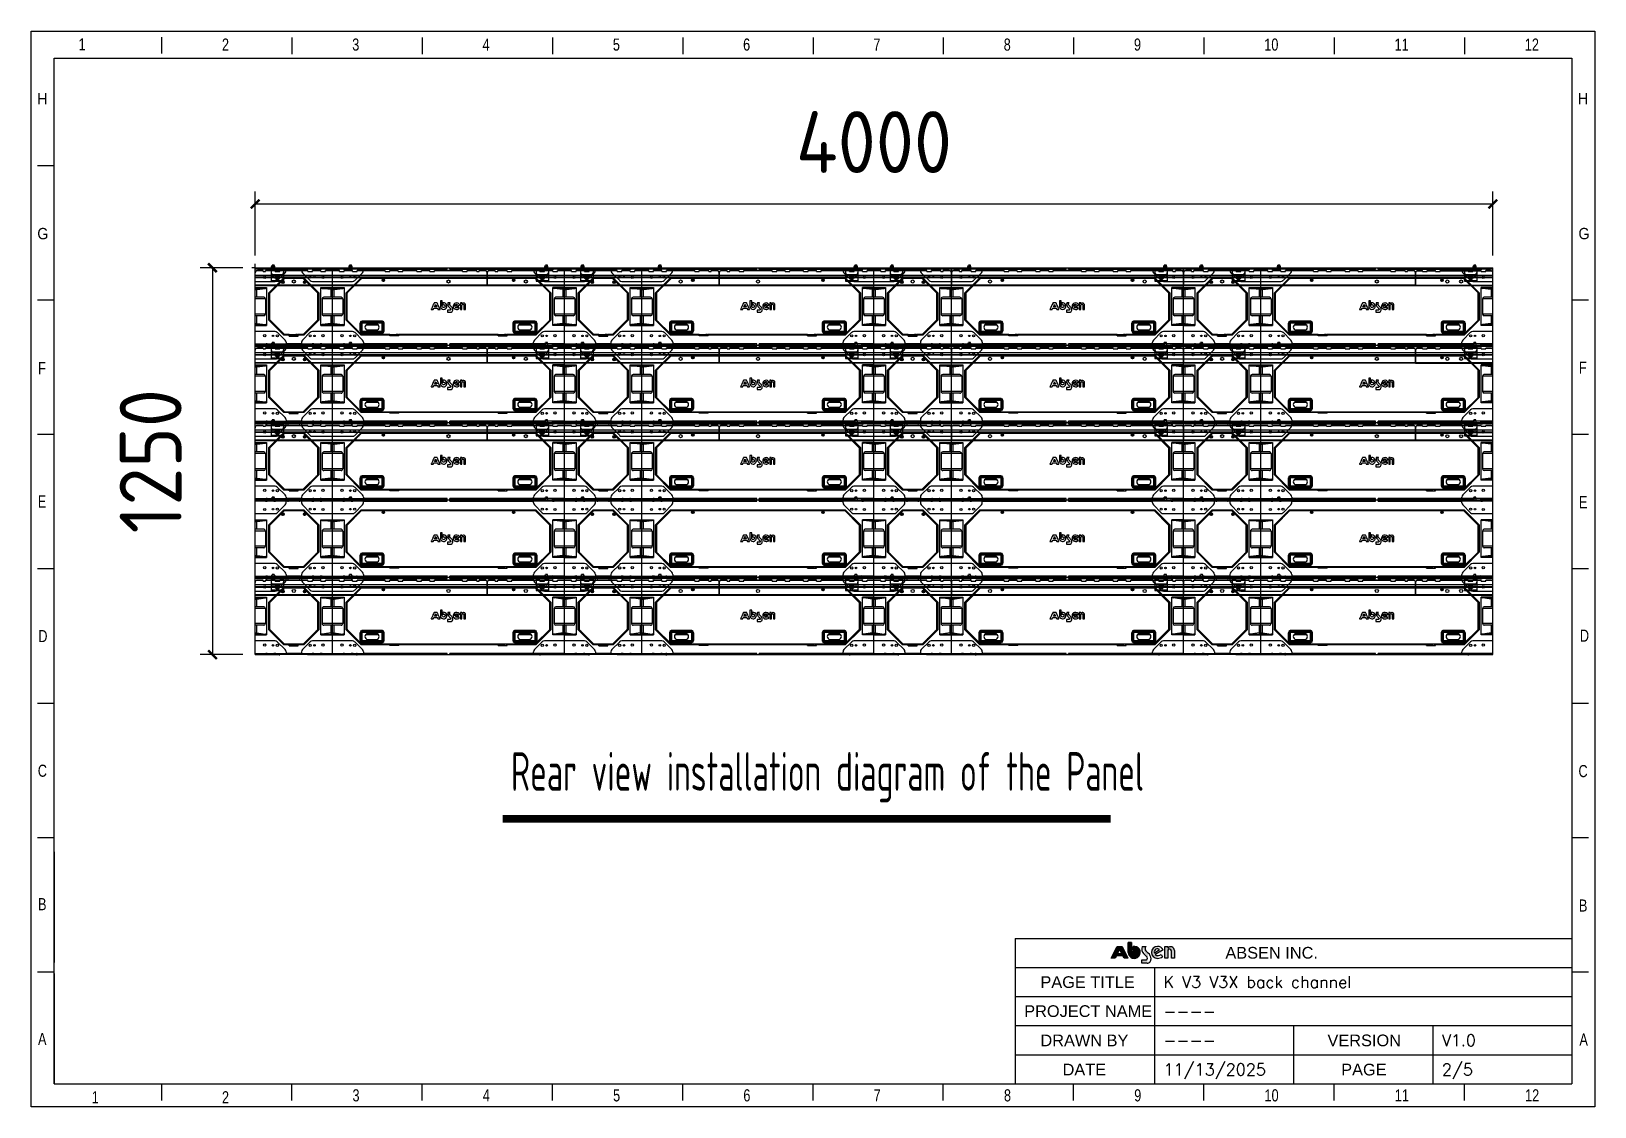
# Model space of a CAD drawing. Header units: millimetres. Extents: x 2900105 to 2915262, y -55349 to -51874.
# Drawn here: x 2910210 to 2915262, y -55349 to -51874 of the extents above; entities that cross this region are included whole.
import ezdxf

# ---------------------------------------------------------------- set-up
doc = ezdxf.new("R2010")
doc.units = ezdxf.units.MM
for name, color, linetype in [('02___PRT_ALL_AXES', 7, 'Continuous'), ('DIM', 4, 'Continuous'), ('layer 1', 7, 'Continuous'), ('PAPER', 7, 'Continuous'), ('图框', 7, 'Continuous'), ('轮廓线', 7, 'Continuous')]:
    doc.layers.add(name, color=color, linetype=linetype)
doc.styles.add('CKSTANDARD', font='arial.ttf')
doc.styles.add('ISO Proportional', font='isocp.shx')
doc.styles.add('Roamns', font='romans.shx')
doc.styles.add('TK', font='romanc.shx', dxfattribs={"width": 0.7, "bigfont": 'hztxt.shx'})
doc.dimstyles.new('A-GB-50', dxfattribs={"dimscale": 2, "dimtxt": 100, "dimasz": 10, "dimexe": 20, "dimexo": 20, "dimgap": 50, "dimtad": 1, "dimdec": 1, "dimdsep": 46, "dimtxsty": 'ISO Proportional', "dimblk": 'ARCHTICK', "dimcen": 2.5, "dimclrd": 256, "dimclre": 256, "dimclrt": 256, "dimadec": 0, "dimazin": 0, "dimtfac": 1, "dimtdec": 1, "dimtmove": 0, "dimatfit": 3, "dimldrblk": 'ARCHTICK', "dimfxl": 2, "dimarcsym": 0})

msp = doc.modelspace()

# ---------------------------------------------------------------- texts
at = {"layer": 'PAPER', "color": 0, "insert": (2911760.38, -54203.31), "char_height": 125, "attachment_point": 1, "style": 'TK'}
msp.add_mtext('{\\Fgbenor,gbcbig|c134;Rear view installation diagram of the Panel}', dxfattribs=at)

# ---------------------------------------------------------------- blocks, each defined once
blk = doc.blocks.new('11')
at = {"color": 2, "linetype": 'Continuous'}
for p, q in [((81487.3, -251491), (81487.3, -251530)), ((81487.3, -251491), (81527.3, -251491)), ((81487.3, -251496), (81527.3, -251496)), ((81493.3, -251508.5), (81521.3, -251508.5)), ((81513, -251511.5), (81501.5, -251511.5)), ((81512.5, -251511), (81502, -251511)), ((81511.9, -251510.5), (81502.6, -251510.5)), ((81527.3, -251491), (81527.3, -251530)), ((81487.3, -251528), (81527.3, -251528)), ((81487.3, -251530), (81527.3, -251530)), ((81501.5, -251522.5), (81513, -251522.5)), ((81512.5, -251523), (81502, -251523)), ((81511.9, -251523.5), (81502.6, -251523.5))]:
    blk.add_line(p, q, dxfattribs=at)
for radius in [8, 4.15]:
    blk.add_circle((81507.3, -251517), radius, dxfattribs=at)
for centre, start, end in [((81493.3, -251502.5), 180, 270), ((81521.3, -251502.5), 270, 0)]:
    blk.add_arc(centre, 6, start, end, dxfattribs=at)
blk = doc.blocks.new('*U221')
blk.add_blockref('11', (-81507.3, 251510.5))
blk = doc.blocks.new('*U222')
at = {"color": 0, "linetype": 'ByBlock', "lineweight": -2, "transparency": 16777216}
blk.add_blockref('*U221', (0, 0), dxfattribs=at)
blk = doc.blocks.new('*U223')
blk.add_blockref('11', (-81507.3, 251510.5))
blk = doc.blocks.new('*U224')
at = {"color": 0, "linetype": 'ByBlock', "lineweight": -2, "transparency": 16777216}
blk.add_blockref('*U223', (0, 0), dxfattribs=at)
blk = doc.blocks.new('14')
at = {"color": 6, "linetype": 'Continuous'}
for p, q in [((-38909.8, -227916.3), (-38932.3, -227916.3)), ((-38909.8, -227915.1), (-38928.3, -227915.1)), ((-38909.8, -227918.1), (-38909.8, -227915.1)), ((-38901.8, -227918.1), (-38901.8, -227915.1)), ((-38871.3, -227915.1), (-38901.8, -227915.1)), ((-38871.3, -227916.3), (-38901.8, -227916.3)), ((-38871.3, -227918.1), (-38871.3, -227915.1)), ((-38856.3, -227918.1), (-38856.3, -227915.1)), ((-38765.3, -227915.1), (-38856.3, -227915.1)), ((-38765.3, -227916.3), (-38856.3, -227916.3)), ((-38765.3, -227918.1), (-38765.3, -227915.1)), ((-38750.3, -227918.1), (-38750.3, -227915.1)), ((-38723.3, -227915.1), (-38750.3, -227915.1)), ((-38723.3, -227916.3), (-38750.3, -227916.3)), ((-38723.3, -227918.1), (-38723.3, -227915.1)), ((-38708.3, -227918.1), (-38708.3, -227915.1)), ((-38663.3, -227915.1), (-38708.3, -227915.1)), ((-38663.3, -227916.3), (-38708.3, -227916.3)), ((-38663.3, -227918.1), (-38663.3, -227915.1)), ((-38648.3, -227918.1), (-38648.3, -227915.1)), ((-38621.3, -227915.1), (-38648.3, -227915.1)), ((-38621.3, -227916.3), (-38648.3, -227916.3)), ((-38621.3, -227918.1), (-38621.3, -227915.1)), ((-38606.3, -227918.1), (-38606.3, -227915.1)), ((-38515.3, -227915.1), (-38606.3, -227915.1)), ((-38515.3, -227916.3), (-38606.3, -227916.3)), ((-38515.3, -227918.1), (-38515.3, -227915.1)), ((-38473.3, -227915.1), (-38500.3, -227915.1)), ((-38500.3, -227918.1), (-38500.3, -227915.1)), ((-38473.3, -227916.3), (-38500.3, -227916.3)), ((-38473.3, -227918.1), (-38473.3, -227915.1)), ((-38413.3, -227915.1), (-38458.3, -227915.1)), ((-38458.3, -227918.1), (-38458.3, -227915.1)), ((-38413.3, -227916.3), (-38458.3, -227916.3)), ((-38413.3, -227918.1), (-38413.3, -227915.1)), ((-38371.3, -227915.1), (-38398.3, -227915.1)), ((-38398.3, -227918.1), (-38398.3, -227915.1)), ((-38371.3, -227916.3), (-38398.3, -227916.3)), ((-38371.3, -227918.1), (-38371.3, -227915.1)), ((-38265.3, -227915.1), (-38356.3, -227915.1)), ((-38356.3, -227918.1), (-38356.3, -227915.1)), ((-38265.3, -227916.3), (-38356.3, -227916.3)), ((-38265.3, -227918.1), (-38265.3, -227915.1)), ((-38219.8, -227915.1), (-38250.3, -227915.1)), ((-38250.3, -227918.1), (-38250.3, -227915.1)), ((-38219.8, -227916.3), (-38250.3, -227916.3)), ((-38219.8, -227918.1), (-38219.8, -227915.1)), ((-38193.3, -227915.1), (-38211.8, -227915.1)), ((-38211.8, -227918.1), (-38211.8, -227915.1)), ((-38189.2, -227916.3), (-38211.8, -227916.3)), ((-38935.8, -227964.6), (-38935.8, -227922.6)), ((-38935.8, -227929.6), (-38185.8, -227929.6)), ((-38935.8, -227935.6), (-38185.8, -227935.6)), ((-38935.8, -227937.6), (-38185.8, -227937.6)), ((-38185.8, -227962.6), (-38935.8, -227962.6)), ((-38185.8, -227964.6), (-38935.8, -227964.6)), ((-38909.8, -227918.1), (-38901.8, -227918.1)), ((-38871.3, -227918.1), (-38856.3, -227918.1)), ((-38765.3, -227918.1), (-38750.3, -227918.1)), ((-38723.3, -227918.1), (-38708.3, -227918.1)), ((-38663.3, -227918.1), (-38648.3, -227918.1)), ((-38621.3, -227918.1), (-38606.3, -227918.1)), ((-38515.3, -227918.1), (-38500.3, -227918.1)), ((-38473.3, -227918.1), (-38458.3, -227918.1)), ((-38413.3, -227918.1), (-38398.3, -227918.1)), ((-38371.3, -227918.1), (-38356.3, -227918.1)), ((-38265.3, -227918.1), (-38250.3, -227918.1)), ((-38219.8, -227918.1), (-38211.8, -227918.1)), ((-38185.8, -227922.6), (-38185.8, -227964.6))]:
    blk.add_line(p, q, dxfattribs=at)
for centre, start, end in [((-38928.3, -227922.6), 90, 180), ((-38193.3, -227922.6), 0, 90)]:
    blk.add_arc(centre, 7.5, start, end, dxfattribs=at)
at = {"layer": '02___PRT_ALL_AXES', "color": 6, "linetype": 'Continuous'}
for centre in [(-38810.8, -227950.1), (-38310.8, -227950.1)]:
    blk.add_circle(centre, 5, dxfattribs=at)
blk = doc.blocks.new('*U225')
blk.add_blockref('14', (38560.8, 227939.9))
blk = doc.blocks.new('*U226')
at = {"color": 0, "linetype": 'ByBlock', "lineweight": -2, "transparency": 16777216}
for p in [(0, 0), (750, 0), (1500, 0), (2250, 0), (3000, 0)]:
    blk.add_blockref('*U225', p, dxfattribs=at)
blk = doc.blocks.new('15')
at = {"color": 4, "linetype": 'Continuous'}
for p, q in [((-38918.8, -227871.8), (-38918.8, -227829.8)), ((-38918.8, -227836.8), (-38668.8, -227836.8)), ((-38918.8, -227842.8), (-38668.8, -227842.8)), ((-38918.8, -227844.8), (-38668.8, -227844.8)), ((-38896.3, -227823.5), (-38915.3, -227823.5)), ((-38896.3, -227822.3), (-38911.3, -227822.3)), ((-38896.3, -227825.3), (-38896.3, -227822.3)), ((-38896.3, -227825.3), (-38881.3, -227825.3)), ((-38881.3, -227825.3), (-38881.3, -227822.3)), ((-38854.3, -227822.3), (-38881.3, -227822.3)), ((-38854.3, -227823.5), (-38881.3, -227823.5)), ((-38854.3, -227825.3), (-38854.3, -227822.3)), ((-38854.3, -227825.3), (-38839.3, -227825.3)), ((-38839.3, -227825.3), (-38839.3, -227822.3)), ((-38748.3, -227822.3), (-38839.3, -227822.3)), ((-38748.3, -227823.5), (-38839.3, -227823.5)), ((-38748.3, -227825.3), (-38748.3, -227822.3)), ((-38748.3, -227825.3), (-38733.3, -227825.3)), ((-38706.3, -227822.3), (-38733.3, -227822.3)), ((-38733.3, -227825.3), (-38733.3, -227822.3)), ((-38706.3, -227823.5), (-38733.3, -227823.5)), ((-38706.3, -227825.3), (-38706.3, -227822.3)), ((-38706.3, -227825.3), (-38691.3, -227825.3)), ((-38681.3, -227822.3), (-38691.3, -227822.3)), ((-38691.3, -227825.3), (-38691.3, -227822.3)), ((-38672.2, -227823.5), (-38691.3, -227823.5)), ((-38668.8, -227871.8), (-38668.8, -227829.8)), ((-38668.8, -227869.8), (-38918.8, -227869.8)), ((-38668.8, -227871.8), (-38918.8, -227871.8))]:
    blk.add_line(p, q, dxfattribs=at)
at = {"color": 4}
blk.add_line((-38676.3, -227822.3), (-38691.3, -227822.3), dxfattribs=at)
at = {"color": 4, "linetype": 'Continuous'}
for centre, start, end in [((-38911.3, -227829.8), 90, 180), ((-38676.3, -227829.8), 0, 90)]:
    blk.add_arc(centre, 7.5, start, end, dxfattribs=at)
at = {"layer": '02___PRT_ALL_AXES', "color": 4, "linetype": 'Continuous'}
for centre in [(-38816.3, -227857.3), (-38771.3, -227857.3)]:
    blk.add_circle(centre, 5, dxfattribs=at)
blk = doc.blocks.new('*U228')
blk.add_blockref('15', (38793.8, 227847))
blk = doc.blocks.new('*U227')
at = {"color": 0, "linetype": 'ByBlock', "lineweight": -2, "transparency": 16777216}
blk.add_blockref('*U228', (0, 0), dxfattribs=at)
blk = doc.blocks.new('*U229')
blk.add_blockref('11', (-81507.3, 251510.5))
blk = doc.blocks.new('*U230')
at = {"color": 0, "linetype": 'ByBlock', "lineweight": -2, "transparency": 16777216}
blk.add_blockref('*U229', (0, 0), dxfattribs=at)
blk = doc.blocks.new('*U231')
blk.add_blockref('11', (-81507.3, 251510.5))
blk = doc.blocks.new('*U232')
at = {"color": 0, "linetype": 'ByBlock', "lineweight": -2, "transparency": 16777216}
blk.add_blockref('*U231', (0, 0), dxfattribs=at)
blk = doc.blocks.new('*U233')
blk.add_blockref('11', (-81507.3, 251510.5))
blk = doc.blocks.new('*U234')
at = {"color": 0, "linetype": 'ByBlock', "lineweight": -2, "transparency": 16777216}
blk.add_blockref('*U233', (0, 0), dxfattribs=at)
blk = doc.blocks.new('*U235')
blk.add_blockref('11', (-81507.3, 251510.5))
blk = doc.blocks.new('*U236')
at = {"color": 0, "linetype": 'ByBlock', "lineweight": -2, "transparency": 16777216}
blk.add_blockref('*U235', (0, 0), dxfattribs=at)
blk = doc.blocks.new('*U237')
blk.add_blockref('11', (-81507.3, 251510.5))
blk = doc.blocks.new('*U238')
at = {"color": 0, "linetype": 'ByBlock', "lineweight": -2, "transparency": 16777216}
blk.add_blockref('*U237', (0, 0), dxfattribs=at)
blk = doc.blocks.new('*U239')
blk.add_blockref('11', (-81507.3, 251510.5))
blk = doc.blocks.new('*U240')
at = {"color": 0, "linetype": 'ByBlock', "lineweight": -2, "transparency": 16777216}
blk.add_blockref('*U239', (0, 0), dxfattribs=at)
blk = doc.blocks.new('*U241')
blk.add_blockref('11', (-81507.3, 251510.5))
blk = doc.blocks.new('*U242')
at = {"color": 0, "linetype": 'ByBlock', "lineweight": -2, "transparency": 16777216}
blk.add_blockref('*U241', (0, 0), dxfattribs=at)
blk = doc.blocks.new('*U243')
blk.add_blockref('11', (-81507.3, 251510.5))
blk = doc.blocks.new('*U244')
at = {"color": 0, "linetype": 'ByBlock', "lineweight": -2, "transparency": 16777216}
blk.add_blockref('*U243', (0, 0), dxfattribs=at)
blk = doc.blocks.new('*U245')
blk.add_blockref('14', (38560.8, 227939.9))
blk = doc.blocks.new('*U246')
at = {"color": 0, "linetype": 'ByBlock', "lineweight": -2, "transparency": 16777216}
for p in [(0, 0), (750, 0), (1500, 0), (2250, 0), (3000, 0)]:
    blk.add_blockref('*U245', p, dxfattribs=at)
blk = doc.blocks.new('*U248')
blk.add_blockref('15', (38793.8, 227847))
blk = doc.blocks.new('*U247')
at = {"color": 0, "linetype": 'ByBlock', "lineweight": -2, "transparency": 16777216}
blk.add_blockref('*U248', (0, 0), dxfattribs=at)
blk = doc.blocks.new('*U249')
blk.add_blockref('11', (-81507.3, 251510.5))
blk = doc.blocks.new('*U250')
at = {"color": 0, "linetype": 'ByBlock', "lineweight": -2, "transparency": 16777216}
blk.add_blockref('*U249', (0, 0), dxfattribs=at)
blk = doc.blocks.new('*U251')
blk.add_blockref('11', (-81507.3, 251510.5))
blk = doc.blocks.new('*U252')
at = {"color": 0, "linetype": 'ByBlock', "lineweight": -2, "transparency": 16777216}
blk.add_blockref('*U251', (0, 0), dxfattribs=at)
blk = doc.blocks.new('*U253')
blk.add_blockref('11', (-81507.3, 251510.5))
blk = doc.blocks.new('*U254')
at = {"color": 0, "linetype": 'ByBlock', "lineweight": -2, "transparency": 16777216}
blk.add_blockref('*U253', (0, 0), dxfattribs=at)
blk = doc.blocks.new('*U255')
blk.add_blockref('11', (-81507.3, 251510.5))
blk = doc.blocks.new('*U256')
at = {"color": 0, "linetype": 'ByBlock', "lineweight": -2, "transparency": 16777216}
blk.add_blockref('*U255', (0, 0), dxfattribs=at)
blk = doc.blocks.new('*U257')
blk.add_blockref('11', (-81507.3, 251510.5))
blk = doc.blocks.new('*U176')
at = {"color": 0, "linetype": 'ByBlock', "lineweight": -2, "transparency": 16777216}
blk.add_blockref('*U257', (0, 0), dxfattribs=at)
blk = doc.blocks.new('*U177')
blk.add_blockref('11', (-81507.3, 251510.5))
blk = doc.blocks.new('*U178')
at = {"color": 0, "linetype": 'ByBlock', "lineweight": -2, "transparency": 16777216}
blk.add_blockref('*U177', (0, 0), dxfattribs=at)
blk = doc.blocks.new('*U179')
blk.add_blockref('11', (-81507.3, 251510.5))
blk = doc.blocks.new('*U180')
at = {"color": 0, "linetype": 'ByBlock', "lineweight": -2, "transparency": 16777216}
blk.add_blockref('*U179', (0, 0), dxfattribs=at)
blk = doc.blocks.new('*U181')
blk.add_blockref('11', (-81507.3, 251510.5))
blk = doc.blocks.new('*U182')
at = {"color": 0, "linetype": 'ByBlock', "lineweight": -2, "transparency": 16777216}
blk.add_blockref('*U181', (0, 0), dxfattribs=at)
blk = doc.blocks.new('*U183')
blk.add_blockref('14', (38560.8, 227939.9))
blk = doc.blocks.new('*U184')
at = {"color": 0, "linetype": 'ByBlock', "lineweight": -2, "transparency": 16777216}
for p in [(0, 0), (750, 0), (1500, 0), (2250, 0), (3000, 0)]:
    blk.add_blockref('*U183', p, dxfattribs=at)
blk = doc.blocks.new('*U186')
blk.add_blockref('15', (38793.8, 227847))
blk = doc.blocks.new('*U185')
at = {"color": 0, "linetype": 'ByBlock', "lineweight": -2, "transparency": 16777216}
blk.add_blockref('*U186', (0, 0), dxfattribs=at)
blk = doc.blocks.new('*U187')
blk.add_blockref('11', (-81507.3, 251510.5))
blk = doc.blocks.new('*U188')
at = {"color": 0, "linetype": 'ByBlock', "lineweight": -2, "transparency": 16777216}
blk.add_blockref('*U187', (0, 0), dxfattribs=at)
blk = doc.blocks.new('*U189')
blk.add_blockref('11', (-81507.3, 251510.5))
blk = doc.blocks.new('*U190')
at = {"color": 0, "linetype": 'ByBlock', "lineweight": -2, "transparency": 16777216}
blk.add_blockref('*U189', (0, 0), dxfattribs=at)
blk = doc.blocks.new('*U191')
blk.add_blockref('11', (-81507.3, 251510.5))
blk = doc.blocks.new('*U192')
at = {"color": 0, "linetype": 'ByBlock', "lineweight": -2, "transparency": 16777216}
blk.add_blockref('*U191', (0, 0), dxfattribs=at)
blk = doc.blocks.new('*U193')
blk.add_blockref('11', (-81507.3, 251510.5))
blk = doc.blocks.new('*U194')
at = {"color": 0, "linetype": 'ByBlock', "lineweight": -2, "transparency": 16777216}
blk.add_blockref('*U193', (0, 0), dxfattribs=at)
blk = doc.blocks.new('*U195')
blk.add_blockref('11', (-81507.3, 251510.5))
blk = doc.blocks.new('*U196')
at = {"color": 0, "linetype": 'ByBlock', "lineweight": -2, "transparency": 16777216}
blk.add_blockref('*U195', (0, 0), dxfattribs=at)
blk = doc.blocks.new('*U197')
blk.add_blockref('11', (-81507.3, 251510.5))
blk = doc.blocks.new('*U198')
at = {"color": 0, "linetype": 'ByBlock', "lineweight": -2, "transparency": 16777216}
blk.add_blockref('*U197', (0, 0), dxfattribs=at)
blk = doc.blocks.new('*U199')
blk.add_blockref('11', (-81507.3, 251510.5))
blk = doc.blocks.new('*U200')
at = {"color": 0, "linetype": 'ByBlock', "lineweight": -2, "transparency": 16777216}
blk.add_blockref('*U199', (0, 0), dxfattribs=at)
blk = doc.blocks.new('*U201')
blk.add_blockref('11', (-81507.3, 251510.5))
blk = doc.blocks.new('*U202')
at = {"color": 0, "linetype": 'ByBlock', "lineweight": -2, "transparency": 16777216}
blk.add_blockref('*U201', (0, 0), dxfattribs=at)
blk = doc.blocks.new('*U203')
blk.add_blockref('14', (38560.8, 227939.9))
blk = doc.blocks.new('*U204')
at = {"color": 0, "linetype": 'ByBlock', "lineweight": -2, "transparency": 16777216}
for p in [(0, 0), (750, 0), (1500, 0), (2250, 0), (3000, 0)]:
    blk.add_blockref('*U203', p, dxfattribs=at)
blk = doc.blocks.new('*U206')
blk.add_blockref('15', (38793.8, 227847))
blk = doc.blocks.new('*U205')
at = {"color": 0, "linetype": 'ByBlock', "lineweight": -2, "transparency": 16777216}
blk.add_blockref('*U206', (0, 0), dxfattribs=at)
blk = doc.blocks.new('*U207')
blk.add_blockref('11', (-81507.3, 251510.5))
blk = doc.blocks.new('*U208')
at = {"color": 0, "linetype": 'ByBlock', "lineweight": -2, "transparency": 16777216}
blk.add_blockref('*U207', (0, 0), dxfattribs=at)
blk = doc.blocks.new('*U209')
blk.add_blockref('11', (-81507.3, 251510.5))
blk = doc.blocks.new('*U210')
at = {"color": 0, "linetype": 'ByBlock', "lineweight": -2, "transparency": 16777216}
blk.add_blockref('*U209', (0, 0), dxfattribs=at)
blk = doc.blocks.new('*U211')
blk.add_blockref('11', (-81507.3, 251510.5))
blk = doc.blocks.new('*U212')
at = {"color": 0, "linetype": 'ByBlock', "lineweight": -2, "transparency": 16777216}
blk.add_blockref('*U211', (0, 0), dxfattribs=at)
blk = doc.blocks.new('*U213')
blk.add_blockref('11', (-81507.3, 251510.5))
blk = doc.blocks.new('*U214')
at = {"color": 0, "linetype": 'ByBlock', "lineweight": -2, "transparency": 16777216}
blk.add_blockref('*U213', (0, 0), dxfattribs=at)
blk = doc.blocks.new('*U215')
blk.add_blockref('11', (-81507.3, 251510.5))
blk = doc.blocks.new('*U216')
at = {"color": 0, "linetype": 'ByBlock', "lineweight": -2, "transparency": 16777216}
blk.add_blockref('*U215', (0, 0), dxfattribs=at)
blk = doc.blocks.new('*U217')
blk.add_blockref('11', (-81507.3, 251510.5))
blk = doc.blocks.new('*U218')
at = {"color": 0, "linetype": 'ByBlock', "lineweight": -2, "transparency": 16777216}
blk.add_blockref('*U217', (0, 0), dxfattribs=at)
blk = doc.blocks.new('A$C7F980674')
at = {"layer": 'DIM'}
h = blk.add_hatch(color=0, dxfattribs=at)
h.paths.add_polyline_path([(0, 14.4), (17.5, 49.1), (32.4, 49.1), (48.6, 14.4), (37.9, 14.4), (34.5, 21.5), (15.2, 21.5), (11.8, 14.4)])
h.paths.add_polyline_path([(24.9, 41.7), (18.4, 28.2), (31.3, 28.2)], flags=16)
h = blk.add_hatch(color=0, dxfattribs=at)
edge = h.paths.add_edge_path()
edge.add_arc((102.7, 13.9), 4.01, 268.9922, 361.5919)
edge.add_arc((99.2, 13.9), 7.59, 1.2701, 51.0785)
edge.add_arc((307.9, 226.7), 290.6, 223.1995, 225.4213, ccw=False)
edge.add_arc((110, 42.4), 20.2, 160.183, 226.2535, ccw=False)
edge.add_line((91, 49.3), (102.8, 49.3))
edge.add_arc((108.3, 42.8), 8.43, 130.3455, 201.7414)
edge.add_arc((128.4, 54.8), 31.8, 208.35, 232.647)
edge.add_arc((94.7, 12), 22.7, 1.6073, 50.5833, ccw=False)
edge.add_arc((105.8, 11.6), 11.6, -89.3538, 5.2245, ccw=False)
edge.add_line((106, 0), (89.9, 0))
edge.add_line((89.9, 0), (89.9, 9.9))
edge.add_line((89.9, 9.9), (102.7, 9.9))
edge = h.paths.add_edge_path()
edge.add_arc((171.8, 36), 5.59, 4.2423, 157.3807)
edge.add_line((166.6, 38.1), (166.6, 14.7))
edge.add_line((166.6, 14.7), (158.3, 14.7))
edge.add_line((158.3, 14.7), (158.3, 49))
edge.add_line((158.3, 49), (166.6, 49))
edge.add_line((166.6, 49), (166.6, 44.5))
edge.add_arc((175.1, 37.2), 11.2, 0.8903, 139.1292, ccw=False)
edge.add_line((186.2, 37.4), (186.2, 14.6))
edge.add_line((186.2, 14.6), (177.3, 14.6))
edge.add_line((177.3, 14.6), (177.3, 36.4))
edge = h.paths.add_edge_path(flags=16)
edge.add_arc((136.4, 32.8), 9.44, 49.484, 192.8466)
edge.add_line((127.2, 30.7), (142.6, 40))
edge = h.paths.add_edge_path()
edge.add_arc((138.3, 35.1), 13, 229.4307, 313.9876)
edge.add_line((147.3, 25.7), (151.6, 19.1))
edge.add_arc((136.9, 38.4), 24.3, 268.4243, 307.2636, ccw=False)
edge.add_arc((136.2, 31.8), 17.7, 90, 270, ccw=False)
edge.add_arc((137, 31.5), 17.9, 25.5591, 92.5335, ccw=False)
edge.add_line((153.1, 39.3), (129.9, 25.2))
at = {"layer": '图框'}
h = blk.add_hatch(color=30, dxfattribs=at)
edge = h.paths.add_edge_path(flags=0)
edge.add_line((64.3, 49.2), (64.3, 38.8))
edge.add_arc((68.1, 31.9), 7.85, -180, 118.4785, ccw=False)
edge.add_line((60.2, 31.9), (60.2, 60.6))
edge.add_line((60.2, 60.6), (50.4, 60.6))
edge.add_line((50.4, 60.6), (50.4, 31.9))
edge.add_arc((68.1, 31.9), 17.7, 180, 462.2223)
at = {"layer": '图框', "color": 7, "linetype": 'Continuous'}
for p, q in [((0, 14.4), (17.5, 49.1)), ((17.5, 49.1), (32.4, 49.1)), ((32.4, 49.1), (48.6, 14.4)), ((91, 49.3), (102.8, 49.3)), ((158.3, 49), (166.6, 49)), ((158.3, 14.7), (158.3, 49)), ((166.6, 49), (166.6, 44.5)), ((11.8, 14.4), (0, 14.4)), ((15.2, 21.5), (11.8, 14.4)), ((34.5, 21.5), (15.2, 21.5)), ((24.9, 41.7), (18.4, 28.2)), ((18.4, 28.2), (31.3, 28.2)), ((31.3, 28.2), (24.9, 41.7)), ((37.9, 14.4), (34.5, 21.5)), ((48.6, 14.4), (37.9, 14.4)), ((89.9, 9.9), (102.7, 9.9)), ((89.9, 0), (89.9, 9.9)), ((106, 0), (89.9, 0)), ((127.2, 30.7), (142.6, 40)), ((153.1, 39.3), (129.9, 25.2)), ((147.3, 25.7), (151.6, 19.1)), ((166.6, 14.7), (158.3, 14.7)), ((166.6, 38.1), (166.6, 14.7)), ((177.3, 14.6), (177.3, 36.4)), ((186.2, 14.6), (177.3, 14.6)), ((186.2, 37.4), (186.2, 14.6))]:
    blk.add_line(p, q, dxfattribs=at)
at = {"layer": '图框', "color": 30}
for p, q in [((60.2, 60.6), (50.4, 60.6)), ((50.4, 60.6), (50.4, 31.9)), ((60.2, 31.9), (60.2, 60.6)), ((64.3, 49.2), (64.3, 38.8))]:
    blk.add_line(p, q, dxfattribs=at)
at = {"layer": '图框', "color": 30, "linetype": 'Continuous'}
for p, q in [((50.4, 60.6), (60.2, 60.6)), ((50.4, 31.9), (50.4, 60.6)), ((60.2, 60.6), (60.2, 31.9)), ((64.3, 38.8), (64.3, 49.2))]:
    blk.add_line(p, q, dxfattribs=at)
at = {"layer": '图框', "color": 30}
for radius, end in [(17.7, 102.2223), (7.85, 118.4785)]:
    blk.add_arc((68.1, 31.9), radius, 180, end, dxfattribs=at)
at = {"layer": '图框', "color": 30, "linetype": 'Continuous'}
for radius, end in [(17.7, 102.2223), (7.85, 118.4785)]:
    blk.add_arc((68.1, 31.9), radius, 180, end, dxfattribs=at)
at = {"layer": '图框', "color": 7, "linetype": 'Continuous'}
for centre, radius, start, end in [((110, 42.4), 20.2, 160.183, 226.2535), ((108.3, 42.8), 8.43, 130.3455, 201.7414), ((136.2, 31.8), 17.7, 90, 270), ((137, 31.5), 17.9, 25.5591, 92.5335), ((175.1, 37.2), 11.2, 0.8903, 139.1292), ((307.9, 226.7), 290.6, 223.1995, 225.4213), ((128.4, 54.8), 31.8, 208.35, 232.647), ((102.7, 13.9), 4.01, 268.9922, 1.5919), ((99.2, 13.9), 7.59, 1.2701, 51.0785), ((105.8, 11.6), 11.6, 270.6462, 5.2245), ((94.7, 12), 22.7, 1.6073, 50.5833), ((136.4, 32.8), 9.44, 49.484, 192.8466), ((138.3, 35.1), 13, 229.4307, 313.9876), ((136.9, 38.4), 24.3, 268.4243, 307.2636), ((171.8, 36), 5.59, 4.2423, 157.3807)]:
    blk.add_arc(centre, radius, start, end, dxfattribs=at)
blk = doc.blocks.new('standard template')
for p, q in [((3074, 30739), (3074, 30336)), ((6246, 30728), (6246, 30325)), ((9418, 30728), (9418, 30325)), ((12589, 30728), (12589, 30325)), ((15761, 30728), (15761, 30325)), ((18933, 30728), (18933, 30325)), ((22104, 30728), (22104, 30325)), ((25276, 30728), (25276, 30325)), ((28448, 30728), (28448, 30325)), ((31619, 30728), (31619, 30325)), ((34791, 30728), (34791, 30325)), ((456, 27607), (54, 27607)), ((456, 24334), (54, 24334)), ((37812, 24334), (37409, 24334)), ((456, 21062), (54, 21062)), ((37812, 21062), (37409, 21062)), ((456, 17790), (54, 17790)), ((37812, 17790), (37409, 17790)), ((456, 14517), (54, 14517)), ((37812, 14517), (37409, 14517)), ((456, 11245), (54, 11245)), ((37812, 11245), (37409, 11245)), ((456, 10901), (456, 8211)), ((456, 8211), (456, 10446)), ((456, 6313), (456, 10291)), ((23857, 8796), (37409, 8796)), ((23857, 8093), (37409, 8093)), ((27246, 8093), (27246, 5254)), ((456, 7973), (54, 7973)), ((456, 7944), (456, 5254)), ((37812, 7973), (37409, 7973)), ((23857, 7383), (37409, 7383)), ((23857, 6674), (37409, 6674)), ((30633, 6674), (30633, 5254)), ((34021, 6674), (34021, 5254)), ((23857, 5964), (37409, 5964)), ((456, 5254), (37409, 5254)), ((3074, 5254), (3074, 4851)), ((6246, 4851), (6246, 5254)), ((9418, 4851), (9418, 5254)), ((12589, 4851), (12589, 5254)), ((15761, 4851), (15761, 5254)), ((18933, 4851), (18933, 5254)), ((22104, 4851), (22104, 5254)), ((25276, 4851), (25276, 5254)), ((28448, 4851), (28448, 5254)), ((31619, 4851), (31619, 5254)), ((34791, 4851), (34791, 5254))]:
    blk.add_line(p, q)
at = {"color": 7}
for p, q in [((23857, 8796), (23857, 5964)), ((28856, 8796), (31734, 8796)), ((23857, 5964), (23857, 5254))]:
    blk.add_line(p, q, dxfattribs=at)
blk.add_lwpolyline([(37963, 4700), (-97, 4700), (-97, 30879), (37963, 30879)], close=True)
for points in [[(456, 6674), (456, 5964), (456, 5254), (456, 30226), (37409, 30226), (37409, 5254)], [(456, 9631), (456, 8921), (456, 8211)]]:
    blk.add_lwpolyline(points, dxfattribs=at)
at = {"color": 0, "xscale": 8.255519999999997, "yscale": 8.255519999999997, "zscale": 8.255519999999997}
blk.add_blockref('A$C7F980674', (26192, 8195), dxfattribs=at)
at = {"style": 'CKSTANDARD'}
for s, height, width, p in [('1', 295, 0.75, (1055, 30416)), ('2', 295, 0.75, (4545, 30408)), ('3', 295, 0.75, (7716, 30408)), ('4', 295, 0.75, (10888, 30408)), ('5', 295, 0.75, (14060, 30408)), ('6', 295, 0.75, (17231, 30408)), ('7', 295, 0.75, (20403, 30408)), ('8', 295, 0.75, (23575, 30408)), ('9', 295, 0.75, (26746, 30408)), ('10', 294.8, 0.75, (29918, 30408)), ('11', 294.8, 0.75, (33090, 30408)), ('12', 294.8, 0.75, (36261, 30408)), ('H', 276, 0.9, (47, 29097)), ('H', 276, 0.9, (37555, 29102)), ('G', 276, 0.9, (50, 25816)), ('G', 276, 0.9, (37567, 25817)), ('F', 295, 0.75, (37578, 22543)), ('F', 295, 0.75, (69, 22532)), ('E', 295, 0.75, (62, 19285)), ('E', 295, 0.75, (37578, 19270)), ('D', 295, 0.75, (74, 16009)), ('D', 295, 0.75, (37601, 16020)), ('C', 295, 0.75, (62, 12732)), ('C', 295, 0.75, (37567, 12723)), ('B', 295, 0.75, (67, 9483)), ('B', 295, 0.75, (37578, 9450)), ('A', 295, 0.75, (67, 6202)), ('A', 295, 0.75, (37590, 6188)), ('1', 295, 0.75, (1373, 4783)), ('2', 295, 0.75, (4545, 4783)), ('3', 295, 0.75, (7722, 4830)), ('4', 295, 0.75, (10894, 4830)), ('5', 295, 0.75, (14066, 4830)), ('6', 295, 0.75, (17237, 4830)), ('7', 295, 0.75, (20409, 4830)), ('8', 295, 0.75, (23581, 4830)), ('9', 295, 0.75, (26752, 4830)), ('10', 294.8, 0.75, (29924, 4830)), ('11', 294.8, 0.75, (33096, 4830)), ('12', 294.8, 0.75, (36267, 4830))]:
    blk.add_text(s, height=height, dxfattribs=dict(at, width=width)).set_placement(p)
at = {"char_height": 284.52, "attachment_point": 1, "style": 'Roamns'}
for s, insert, width in [('{\\fArial|b0|i0|c0|p34;ABSEN INC.}', (28972, 8590), 3912.01), ('{\\fArial|b0|i0|c0|p34;PAGE TITLE}', (24469, 7876), 3912.01), ('{\\fArial|b0|i0|c0|p34;PROJECT NAME}', (24075, 7170), 3305.73), ('{\\fArial|b0|i0|c0|p34;DRAWN BY}', (24469, 6457), 3912.01), ('{\\fArial|b0|i0|c0|p34;VERSION}', (31457, 6457), 3912.01), ('{\\fArial|b0|i0|c0|p34;DATE}', (25008, 5747), 3912.01), ('{\\fArial|b0|i0|c0|p34;PAGE}', (31791, 5747), 3912.01)]:
    blk.add_mtext(s, dxfattribs=dict(at, insert=insert, width=width))
at = {"style": 'Roamns'}
for tag, p in [('PAGE_NAME', (27466, 7594)), ('PROJECT_NAME', (27466, 6884)), ('DRAWN_NAME', (27466, 6174)), ('VERSION', (34241, 6174)), ('SELECT_DATA', (27466, 5464)), ('PAGE_NUMBER', (34241, 5464))]:
    blk.add_attdef(tag, p, '', height=285, dxfattribs=at)
blk = doc.blocks.new('_archtick')
at = {"const_width": 0.4}
blk.add_lwpolyline([(-0.7, -0.7), (0.7, 0.7)], dxfattribs=at)
blk = doc.blocks.new('*D258')
at = {"lineweight": -2, "transparency": 16777216}
for p, q in [((2910933.4, -52598.3), (2910933.4, -52392)), ((2914933.3, -52598.3), (2914933.3, -52392)), ((2910933.4, -52432), (2914933.3, -52432))]:
    blk.add_line(p, q, dxfattribs=at)
at = {"layer": 'Defpoints', "color": 0, "transparency": 16777216}
for p in [(2914933.3, -52432), (2910933.4, -52638.3), (2914933.3, -52638.3)]:
    blk.add_point(p, dxfattribs=at)
at = {"lineweight": -2, "transparency": 16777216, "xscale": 20, "yscale": 20, "zscale": 20, "rotation": 180}
blk.add_blockref('_archtick', (2910933.4, -52432), dxfattribs=at)
at = {"lineweight": -2, "transparency": 16777216, "xscale": 20, "yscale": 20, "zscale": 20}
blk.add_blockref('_archtick', (2914933.3, -52432), dxfattribs=at)
at = {"transparency": 16777216, "insert": (2912933.3, -52232), "char_height": 200, "attachment_point": 5, "style": 'ISO Proportional'}
blk.add_mtext('4000', dxfattribs=at)
blk = doc.blocks.new('*D259')
at = {"lineweight": -2, "transparency": 16777216}
for p, q in [((2910893.4, -52638.3), (2910755.7, -52638.3)), ((2910795.7, -52638.3), (2910795.7, -53888.3)), ((2910893.4, -53888.3), (2910755.7, -53888.3))]:
    blk.add_line(p, q, dxfattribs=at)
at = {"layer": 'Defpoints', "color": 0, "transparency": 16777216}
for p in [(2910933.4, -52638.3), (2910795.7, -53888.3), (2910933.4, -53888.3)]:
    blk.add_point(p, dxfattribs=at)
at = {"lineweight": -2, "transparency": 16777216, "xscale": 20, "yscale": 20, "zscale": 20}
for p, rotation in [((2910795.7, -52638.3), 90), ((2910795.7, -53888.3), 270)]:
    blk.add_blockref('_archtick', p, dxfattribs=dict(at, rotation=rotation))
at = {"transparency": 16777216, "insert": (2910595.7, -53263.3), "char_height": 200, "attachment_point": 5, "rotation": 90, "style": 'ISO Proportional'}
blk.add_mtext('1250', dxfattribs=at)
blk = doc.blocks.new('问额2额')
at = {"color": 7, "linetype": 'Continuous'}
for p, q in [((3360.5, 1673.4), (3360.5, 1923.4)), ((3610.5, 1673.4), (3610.5, 1923.4)), ((3404.5, 1842.8), (3453.1, 1891.4)), ((3440.4, 1875.9), (3406.5, 1842)), ((3454, 1888.1), (3407.8, 1841.9)), ((3563.5, 1841.6), (3517, 1888.1)), ((3517.9, 1891.4), (3566.5, 1842.8)), ((3564.5, 1842), (3530.6, 1875.9)), ((3654.5, 1842.8), (3703, 1891.4)), ((3656.5, 1842), (3703.9, 1889.4)), ((3703.7, 1887.8), (3658.1, 1842.2)), ((3360.5, 1856.8), (3393.7, 1856.8)), ((3360.5, 1853.1), (3365.9, 1853.1)), ((3388.4, 1828.4), (3360.5, 1828.4)), ((3393.9, 1822.9), (3360.5, 1822.9)), ((3365.9, 1853.1), (3393.7, 1856.8)), ((3365.9, 1828.4), (3365.9, 1853.1)), ((3393.9, 1822.9), (3393.9, 1773.9)), ((3397.9, 1859.4), (3397.9, 1737.4)), ((3404.5, 1754), (3404.5, 1842.8)), ((3406.5, 1842), (3404.5, 1842.8)), ((3406.5, 1754.8), (3406.5, 1842)), ((3407.5, 1841.2), (3407.5, 1755.6)), ((3412.4, 1847.9), (3413.8, 1847.9)), ((3557.2, 1847.9), (3558.2, 1847.9)), ((3563.5, 1755.6), (3563.5, 1841.6)), ((3564.5, 1842), (3566.5, 1842.8)), ((3564.5, 1842), (3564.5, 1754.8)), ((3566.5, 1842.8), (3566.5, 1754)), ((3573.1, 1737.4), (3573.1, 1859.4)), ((3577.1, 1822.9), (3577.1, 1773.9)), ((3643.9, 1822.9), (3577.1, 1822.9)), ((3577.3, 1856.8), (3643.7, 1856.8)), ((3605.1, 1853.1), (3577.3, 1856.8)), ((3638.4, 1828.4), (3582.6, 1828.4)), ((3605.1, 1853.1), (3605.1, 1828.4)), ((3605.1, 1853.1), (3615.9, 1853.1)), ((3615.9, 1853.1), (3643.7, 1856.8)), ((3615.9, 1828.4), (3615.9, 1853.1)), ((3643.9, 1822.9), (3643.9, 1773.9)), ((3647.9, 1859.4), (3647.9, 1737.4)), ((3654.5, 1754), (3654.5, 1842.8)), ((3656.5, 1842), (3654.5, 1842.8)), ((3656.5, 1754.8), (3656.5, 1842)), ((3657.5, 1840.7), (3657.5, 1756.1)), ((3662.4, 1847.9), (3663.8, 1847.9)), ((3393.9, 1773.9), (3360.5, 1773.9)), ((3388.4, 1768.4), (3360.5, 1768.4)), ((3365.9, 1743.7), (3365.9, 1768.4)), ((3643.9, 1773.9), (3577.1, 1773.9)), ((3638.4, 1768.4), (3582.6, 1768.4)), ((3605.1, 1768.4), (3605.1, 1743.7)), ((3615.9, 1743.7), (3615.9, 1768.4)), ((3406.5, 1754.8), (3404.5, 1754)), ((3406.5, 1754.8), (3453.9, 1707.4)), ((3407.8, 1754.9), (3454, 1708.7)), ((3517, 1708.7), (3563.2, 1754.9)), ((3517.1, 1707.4), (3564.5, 1754.8)), ((3564.5, 1754.8), (3566.5, 1754)), ((3656.5, 1754.8), (3654.5, 1754)), ((3703.9, 1707.4), (3656.5, 1754.8)), ((3658.1, 1754.6), (3703.7, 1709))]:
    blk.add_line(p, q, dxfattribs=at)
at = {"linetype": 'Continuous'}
for p, q in [((3360.5, 1923.4), (4360.4, 1923.4)), ((3360.5, 1922.1), (3391.3, 1922.1)), ((3391.3, 1923.4), (3391.3, 1922.1)), ((3391.3, 1922.1), (3394.9, 1919.7)), ((3394.9, 1923.4), (3394.9, 1919.7)), ((3399.9, 1923.4), (3399.9, 1919.3)), ((3414, 1927.4), (3415.6, 1932)), ((3414, 1923.9), (3414, 1927.4)), ((3424, 1927.4), (3414, 1927.4)), ((3414, 1923.9), (3424, 1923.9)), ((3422.4, 1932), (3415.6, 1932)), ((3421.9, 1932.4), (3416.1, 1932.4)), ((3421.3, 1919.3), (3421.3, 1923.4)), ((3424, 1927.4), (3422.4, 1932)), ((3424, 1923.9), (3424, 1927.4)), ((3426.2, 1923.4), (3426.2, 1919.7)), ((3429.9, 1922.1), (3426.2, 1919.7)), ((3429.9, 1923.4), (3429.9, 1922.1)), ((3429.9, 1922.1), (3541.1, 1922.1)), ((3465.5, 1919.8), (3465.5, 1921.5)), ((3468.5, 1919.5), (3468.5, 1921.8)), ((3468.5, 1921.8), (3502.5, 1921.8)), ((3481.6, 1919.5), (3481.6, 1923.4)), ((3489.6, 1919.5), (3489.6, 1923.4)), ((3502.5, 1919.5), (3502.5, 1921.8)), ((3505.5, 1921.5), (3505.5, 1919.8)), ((3541.1, 1923.4), (3541.1, 1922.1)), ((3541.1, 1922.1), (3544.8, 1919.7)), ((3544.8, 1923.4), (3544.8, 1919.7)), ((3549.7, 1923.4), (3549.7, 1919.3)), ((3571.1, 1923.4), (3571.1, 1919.3)), ((3576.1, 1923.4), (3576.1, 1919.7)), ((3576.1, 1919.7), (3579.7, 1922.1)), ((3579.7, 1923.4), (3579.7, 1922.1)), ((3579.7, 1922.1), (3641.2, 1922.1)), ((3641.2, 1923.4), (3641.2, 1922.1)), ((3641.2, 1922.1), (3644.9, 1919.7)), ((3644.9, 1923.4), (3644.9, 1919.7)), ((3649.8, 1923.4), (3649.8, 1919.3)), ((3664, 1927.4), (3665.6, 1932)), ((3664, 1923.9), (3664, 1927.4)), ((3673.9, 1927.4), (3664, 1927.4)), ((3664, 1923.9), (3673.9, 1923.9)), ((3672.3, 1932), (3665.6, 1932)), ((3671.9, 1932.4), (3666, 1932.4)), ((3671.2, 1919.3), (3671.2, 1923.4)), ((3673.9, 1927.4), (3672.3, 1932)), ((3673.9, 1923.9), (3673.9, 1927.4)), ((3676.2, 1923.4), (3676.2, 1919.7)), ((3679.8, 1922.1), (3676.2, 1919.7)), ((3679.8, 1923.4), (3679.8, 1922.1)), ((3679.8, 1922.1), (3973, 1922.1)), ((3715.5, 1919.8), (3715.5, 1921.5)), ((3718.5, 1919.5), (3718.5, 1921.8)), ((3718.5, 1921.8), (3752.5, 1921.8)), ((3731.5, 1919.5), (3731.5, 1923.4)), ((3739.5, 1919.5), (3739.5, 1923.4)), ((3752.5, 1919.5), (3752.5, 1921.8)), ((3755.5, 1921.5), (3755.5, 1919.8)), ((3973, 1923.4), (3973, 1922.1)), ((3973, 1922.1), (3976.6, 1919.7)), ((3976.6, 1923.4), (3976.6, 1919.7)), ((3981.6, 1919.3), (3981.6, 1923.4)), ((3989.3, 1919.3), (3989.3, 1923.4)), ((3994.3, 1923.4), (3994.3, 1919.7)), ((3994.3, 1919.7), (3997.9, 1922.1)), ((3997.9, 1922.1), (3997.9, 1923.4)), ((3997.9, 1922.1), (4291.1, 1922.1)), ((4215.5, 1919.8), (4215.5, 1921.5)), ((4218.5, 1921.8), (4252.5, 1921.8)), ((4218.5, 1919.5), (4218.5, 1921.8)), ((4252.5, 1919.5), (4252.5, 1921.8)), ((4255.5, 1921.5), (4255.5, 1919.8)), ((4291.1, 1923.4), (4291.1, 1922.1)), ((4294.7, 1919.7), (4291.1, 1922.1)), ((4294.7, 1923.4), (4294.7, 1919.7)), ((4297, 1927.4), (4298.6, 1932)), ((4306.9, 1927.4), (4297, 1927.4)), ((4297, 1923.9), (4297, 1927.4)), ((4297, 1923.9), (4306.9, 1923.9)), ((4305.3, 1932), (4298.6, 1932)), ((4304.9, 1932.4), (4299, 1932.4)), ((4299.7, 1919.3), (4299.7, 1923.4)), ((4306.9, 1927.4), (4305.3, 1932)), ((4306.9, 1923.9), (4306.9, 1927.4)), ((4321.1, 1923.4), (4321.1, 1919.3)), ((4326, 1923.4), (4326, 1919.7)), ((4326, 1919.7), (4329.7, 1922.1)), ((4329.7, 1923.4), (4329.7, 1922.1)), ((4329.7, 1922.1), (4360.4, 1922.1)), ((4360.4, 1673.4), (4360.4, 1923.4)), ((3460.5, 1919.3), (3360.5, 1919.3)), ((3360.5, 1879), (3425.3, 1879)), ((3457.6, 1907.2), (3432.3, 1881.9)), ((3436, 1871.5), (3436, 1870.1)), ((3440.4, 1875.9), (3441.8, 1877.3)), ((3441.1, 1875.2), (3440.4, 1875.9)), ((3450.3, 1885.8), (3441.8, 1877.3)), ((3441.8, 1877.3), (3442.5, 1876.6)), ((3444, 1878), (3443.2, 1878.7)), ((3447.7, 1877.9), (3447.7, 1876.7)), ((3449.7, 1877.9), (3447.7, 1877.9)), ((3447.7, 1876.7), (3449.7, 1876.7)), ((3448.9, 1884.4), (3449.6, 1883.7)), ((3449.7, 1879.9), (3449.7, 1877.9)), ((3450.9, 1879.9), (3449.7, 1879.9)), ((3449.7, 1876.7), (3449.7, 1874.6)), ((3449.7, 1874.6), (3450.9, 1874.6)), ((3450.3, 1885.8), (3451.7, 1887.2)), ((3451, 1885.1), (3450.3, 1885.8)), ((3450.9, 1877.9), (3450.9, 1879.9)), ((3453, 1877.9), (3450.9, 1877.9)), ((3450.9, 1874.6), (3450.9, 1876.7)), ((3450.9, 1876.7), (3453, 1876.7)), ((3453.9, 1889.4), (3451.7, 1887.2)), ((3452.4, 1886.5), (3451.7, 1887.2)), ((3453, 1876.7), (3453, 1877.9)), ((3453.9, 1889.4), (3453.1, 1891.4)), ((3453.1, 1891.4), (3517.9, 1891.4)), ((3453.9, 1889.4), (3517.1, 1889.4)), ((3516.3, 1888.4), (3454.7, 1888.4)), ((3460.5, 1914.3), (3460.5, 1919.3)), ((3510.5, 1919.3), (3460.5, 1919.3)), ((3502.5, 1919.5), (3468.5, 1919.5)), ((3510.5, 1919.3), (3510.5, 1914.3)), ((3710.5, 1919.3), (3510.5, 1919.3)), ((3513.4, 1907.2), (3538.7, 1881.9)), ((3517.1, 1889.4), (3517.9, 1891.4)), ((3519.3, 1887.2), (3517.1, 1889.4)), ((3518, 1877.9), (3518, 1876.7)), ((3520.1, 1877.9), (3518, 1877.9)), ((3518, 1876.7), (3520.1, 1876.7)), ((3518.6, 1886.5), (3519.3, 1887.2)), ((3520.7, 1885.8), (3519.3, 1887.2)), ((3520.7, 1885.8), (3520, 1885.1)), ((3520.1, 1879.9), (3520.1, 1877.9)), ((3521.3, 1879.9), (3520.1, 1879.9)), ((3520.1, 1876.7), (3520.1, 1874.6)), ((3520.1, 1874.6), (3521.3, 1874.6)), ((3529.2, 1877.3), (3520.7, 1885.8)), ((3521.3, 1877.9), (3521.3, 1879.9)), ((3523.3, 1877.9), (3521.3, 1877.9)), ((3521.3, 1874.6), (3521.3, 1876.7)), ((3521.3, 1876.7), (3523.3, 1876.7)), ((3521.4, 1883.7), (3522.1, 1884.4)), ((3523.3, 1876.7), (3523.3, 1877.9)), ((3527.8, 1878.7), (3527.1, 1878)), ((3528.5, 1876.6), (3529.2, 1877.3)), ((3530.6, 1875.9), (3529.2, 1877.3)), ((3529.9, 1875.2), (3530.6, 1875.9)), ((3535, 1870.1), (3535, 1871.5)), ((3545.7, 1879), (3675.2, 1879)), ((3707.5, 1907.2), (3682.3, 1881.9)), ((3686, 1871.5), (3686, 1870.1)), ((3703.9, 1889.4), (3703, 1891.4)), ((3703, 1891.4), (4267.9, 1891.4)), ((3703.9, 1889.4), (3765, 1889.4)), ((4265.8, 1888.4), (3705.1, 1888.4)), ((3710.5, 1914.3), (3710.5, 1919.3)), ((3710.5, 1919.3), (3981.6, 1919.3)), ((3752.5, 1919.5), (3718.5, 1919.5)), ((3765, 1889.4), (3765, 1888.4)), ((3765, 1889.4), (3768, 1889.4)), ((3768, 1888.4), (3768, 1889.4)), ((3782.9, 1889.4), (3768, 1889.4)), ((3770, 1888.4), (3770, 1889.4)), ((3772.3, 1884), (3772.3, 1882.8)), ((3774.4, 1884), (3772.3, 1884)), ((3772.3, 1882.8), (3774.4, 1882.8)), ((3774.4, 1886), (3774.4, 1884)), ((3775.6, 1886), (3774.4, 1886)), ((3774.4, 1882.8), (3774.4, 1880.7)), ((3774.4, 1880.7), (3775.6, 1880.7)), ((3775.6, 1884), (3775.6, 1886)), ((3777.6, 1884), (3775.6, 1884)), ((3775.6, 1880.7), (3775.6, 1882.8)), ((3775.6, 1882.8), (3777.6, 1882.8)), ((3777.6, 1882.8), (3777.6, 1884)), ((3780, 1889.4), (3780, 1888.4)), ((3782, 1889.4), (3782, 1888.4)), ((3784, 1889.4), (3784, 1888.4)), ((3784, 1889.4), (3794, 1889.4)), ((3794, 1888.4), (3794, 1889.4)), ((4175.9, 1889.4), (3795, 1889.4)), ((3796, 1888.4), (3796, 1889.4)), ((3933, 1888.4), (3933, 1889.4)), ((3944, 1888.4), (3944, 1889.4)), ((3989.3, 1919.3), (4260.5, 1919.3)), ((4027, 1888.4), (4027, 1889.4)), ((4038, 1889.4), (4038, 1888.4)), ((4175, 1889.4), (4175, 1888.4)), ((4177, 1889.4), (4187, 1889.4)), ((4177, 1889.4), (4177, 1888.4)), ((4187, 1888.4), (4187, 1889.4)), ((4203, 1889.4), (4188, 1889.4)), ((4189, 1888.4), (4189, 1889.4)), ((4191, 1888.4), (4191, 1889.4)), ((4195.4, 1884), (4193.3, 1884)), ((4193.3, 1884), (4193.3, 1882.8)), ((4193.3, 1882.8), (4195.4, 1882.8)), ((4196.6, 1886), (4195.4, 1886)), ((4195.4, 1886), (4195.4, 1884)), ((4195.4, 1882.8), (4195.4, 1880.7)), ((4195.4, 1880.7), (4196.6, 1880.7)), ((4196.6, 1884), (4196.6, 1886)), ((4198.6, 1884), (4196.6, 1884)), ((4196.6, 1882.8), (4198.6, 1882.8)), ((4196.6, 1880.7), (4196.6, 1882.8)), ((4198.6, 1882.8), (4198.6, 1884)), ((4201, 1889.4), (4201, 1888.4)), ((4203, 1889.4), (4206, 1889.4)), ((4203, 1889.4), (4203, 1888.4)), ((4206, 1889.4), (4267, 1889.4)), ((4206, 1888.4), (4206, 1889.4)), ((4252.5, 1919.5), (4218.5, 1919.5)), ((4360.4, 1919.3), (4260.5, 1919.3)), ((4260.5, 1914.3), (4260.5, 1919.3)), ((4288.6, 1881.9), (4263.4, 1907.2)), ((4267, 1889.4), (4267.9, 1891.4)), ((4267, 1889.4), (4314.4, 1842)), ((4312.8, 1842.2), (4267.2, 1887.8)), ((4267.9, 1891.4), (4316.4, 1842.8)), ((4285, 1870.1), (4285, 1871.5)), ((4295.7, 1879), (4360.4, 1879)), ((4321.1, 1919.3), (4299.7, 1919.3)), ((3360.5, 1859.4), (3397.9, 1859.4)), ((3573.1, 1859.4), (3647.9, 1859.4)), ((4307.1, 1847.9), (4308.5, 1847.9)), ((4313.4, 1756.1), (4313.4, 1840.7)), ((4314.4, 1842), (4316.4, 1842.8)), ((4314.4, 1842), (4314.4, 1754.8)), ((4316.4, 1842.8), (4316.4, 1754)), ((4360.4, 1859.4), (4323, 1859.4)), ((4323, 1737.4), (4323, 1859.4)), ((4360.4, 1822.9), (4327, 1822.9)), ((4327, 1822.9), (4327, 1773.9)), ((4360.4, 1856.8), (4327.2, 1856.8)), ((4355, 1853.1), (4327.2, 1856.8)), ((4360.4, 1828.4), (4332.5, 1828.4)), ((4360.4, 1853.1), (4355, 1853.1)), ((4355, 1853.1), (4355, 1828.4)), ((4360.4, 1773.9), (4327, 1773.9)), ((4360.4, 1768.4), (4332.5, 1768.4)), ((4355, 1768.4), (4355, 1743.7)), ((3360.5, 1743.7), (3365.9, 1743.7)), ((3360.5, 1740), (3393.7, 1740)), ((3360.5, 1737.4), (3397.9, 1737.4)), ((3365.9, 1743.7), (3393.7, 1740)), ((3404.5, 1754), (3453.1, 1705.4)), ((3413.8, 1748.9), (3412.8, 1748.9)), ((3436, 1726.8), (3436, 1725.3)), ((3517.9, 1705.4), (3566.5, 1754)), ((3535, 1725.3), (3535, 1726.8)), ((3558.6, 1748.9), (3557.2, 1748.9)), ((3573.1, 1737.4), (3647.9, 1737.4)), ((3605.1, 1743.7), (3577.3, 1740)), ((3577.3, 1740), (3643.7, 1740)), ((3605.1, 1743.7), (3615.9, 1743.7)), ((3615.9, 1743.7), (3643.7, 1740)), ((3703, 1705.4), (3654.5, 1754)), ((3663.8, 1748.9), (3662.4, 1748.9)), ((3686, 1726.8), (3686, 1725.3)), ((3759, 1737.9), (3718, 1737.9)), ((3752.5, 1740.8), (3724.5, 1740.8)), ((3724.5, 1722.8), (3752.5, 1722.8)), ((4252.9, 1737.9), (4211.9, 1737.9)), ((4246.4, 1740.8), (4218.4, 1740.8)), ((4218.4, 1722.8), (4246.4, 1722.8)), ((4314.4, 1754.8), (4267, 1707.4)), ((4267.2, 1709), (4312.8, 1754.6)), ((4316.4, 1754), (4267.9, 1705.4)), ((4285, 1725.3), (4285, 1726.8)), ((4308.5, 1748.9), (4307.1, 1748.9)), ((4314.4, 1754.8), (4316.4, 1754)), ((4360.4, 1737.4), (4323, 1737.4)), ((4355, 1743.7), (4327.2, 1740)), ((4360.4, 1740), (4327.2, 1740)), ((4360.4, 1743.7), (4355, 1743.7)), ((3425.3, 1717.8), (3360.5, 1717.8)), ((3360.5, 1677.5), (3460.5, 1677.5)), ((3391.3, 1674.7), (3360.5, 1674.7)), ((3360.5, 1673.4), (3437.9, 1673.4)), ((3394.9, 1677.1), (3391.3, 1674.7)), ((3391.3, 1673.4), (3391.3, 1674.7)), ((3394.9, 1673.4), (3394.9, 1677.1)), ((3399.9, 1673.4), (3399.9, 1677.5)), ((3399.9, 1677.5), (3421.3, 1677.5)), ((3421.3, 1673.4), (3421.3, 1677.5)), ((3426.2, 1673.4), (3426.2, 1677.1)), ((3429.9, 1674.7), (3426.2, 1677.1)), ((3429.9, 1673.4), (3429.9, 1674.7)), ((3437.9, 1674.7), (3429.9, 1674.7)), ((3432.3, 1714.9), (3457.6, 1689.6)), ((3437.9, 1672.4), (3437.9, 1677.5)), ((3437.9, 1674.4), (3440.9, 1674.4)), ((3437.9, 1672.4), (3440.9, 1672.4)), ((3440.9, 1677.5), (3440.9, 1672.4)), ((3530.1, 1674.7), (3440.9, 1674.7)), ((3530.1, 1673.4), (3440.9, 1673.4)), ((3453.9, 1707.4), (3453.1, 1705.4)), ((3471, 1705.4), (3453.1, 1705.4)), ((3471, 1707.4), (3453.9, 1707.4)), ((3454.7, 1708.4), (3516.3, 1708.4)), ((3460.5, 1682.6), (3460.5, 1677.5)), ((3510.5, 1677.5), (3460.5, 1677.5)), ((3465.5, 1677), (3465.5, 1675.3)), ((3468.5, 1675), (3468.5, 1677.3)), ((3502.5, 1677.3), (3468.5, 1677.3)), ((3468.5, 1675), (3502.5, 1675)), ((3471, 1702.2), (3471, 1707.4)), ((3471, 1702.2), (3500, 1702.2)), ((3473, 1707.4), (3473, 1708.4)), ((3473, 1707.4), (3479.3, 1707.4)), ((3473, 1702.6), (3473, 1703.6)), ((3473, 1703.6), (3498, 1703.6)), ((3498, 1702.6), (3473, 1702.6)), ((3473, 1702.3), (3473, 1702.2)), ((3474, 1702.6), (3474, 1703.6)), ((3479, 1703.6), (3479, 1706.9)), ((3479, 1702.3), (3479, 1702.6)), ((3479.3, 1703.6), (3479.3, 1707.4)), ((3491.7, 1705.8), (3479.3, 1705.8)), ((3479.3, 1702.3), (3479.3, 1702.6)), ((3491.7, 1703.6), (3491.7, 1707.4)), ((3498, 1707.4), (3491.7, 1707.4)), ((3491.7, 1702.3), (3491.7, 1702.6)), ((3492, 1703.6), (3492, 1706.9)), ((3492, 1702.3), (3492, 1702.6)), ((3497, 1703.6), (3497, 1702.6)), ((3498, 1707.4), (3498, 1708.4)), ((3498, 1703.6), (3498, 1702.6)), ((3498, 1702.3), (3498, 1702.2)), ((3500, 1702.2), (3500, 1707.4)), ((3517.1, 1707.4), (3500, 1707.4)), ((3517.9, 1705.4), (3500, 1705.4)), ((3502.5, 1675), (3502.5, 1677.3)), ((3505.5, 1675.3), (3505.5, 1677)), ((3510.5, 1682.6), (3510.5, 1677.5)), ((3510.5, 1677.5), (3710.5, 1677.5)), ((3538.7, 1714.9), (3513.4, 1689.6)), ((3517.1, 1707.4), (3517.9, 1705.4)), ((3530.1, 1672.4), (3530.1, 1677.5)), ((3530.1, 1674.4), (3533.1, 1674.4)), ((3533.1, 1672.4), (3530.1, 1672.4)), ((3533.1, 1672.4), (3533.1, 1677.5)), ((3541.1, 1674.7), (3533.1, 1674.7)), ((3533.1, 1673.4), (3687.8, 1673.4)), ((3544.8, 1677.1), (3541.1, 1674.7)), ((3541.1, 1673.4), (3541.1, 1674.7)), ((3544.8, 1677.1), (3544.8, 1673.4)), ((3675.2, 1717.8), (3545.7, 1717.8)), ((3549.7, 1673.4), (3549.7, 1677.5)), ((3571.1, 1673.4), (3571.1, 1677.5)), ((3576.1, 1673.4), (3576.1, 1677.1)), ((3579.7, 1674.7), (3576.1, 1677.1)), ((3579.7, 1673.4), (3579.7, 1674.7)), ((3641.2, 1674.7), (3579.7, 1674.7)), ((3644.9, 1677.1), (3641.2, 1674.7)), ((3641.2, 1673.4), (3641.2, 1674.7)), ((3644.9, 1673.4), (3644.9, 1677.1)), ((3649.8, 1673.4), (3649.8, 1677.5)), ((3671.2, 1673.4), (3671.2, 1677.5)), ((3679.8, 1674.7), (3676.2, 1677.1)), ((3676.2, 1673.4), (3676.2, 1677.1)), ((3687.8, 1674.7), (3679.8, 1674.7)), ((3679.8, 1673.4), (3679.8, 1674.7)), ((3682.3, 1714.9), (3707.5, 1689.6)), ((3690.8, 1676.9), (3687.8, 1676.9)), ((3687.8, 1672.4), (3687.8, 1676.9)), ((3687.8, 1674.4), (3690.8, 1674.4)), ((3687.8, 1672.4), (3690.8, 1672.4)), ((3690.8, 1676.9), (3690.8, 1672.4)), ((3973, 1674.7), (3690.8, 1674.7)), ((3690.8, 1673.4), (4280.1, 1673.4)), ((3703.9, 1707.4), (3703, 1705.4)), ((3796, 1705.4), (3703, 1705.4)), ((3796, 1707.4), (3703.9, 1707.4)), ((3705.1, 1708.4), (4265.8, 1708.4)), ((3710.5, 1682.6), (3710.5, 1677.5)), ((3981.6, 1677.5), (3710.5, 1677.5)), ((3715.5, 1677), (3715.5, 1675.3)), ((3752.5, 1677.3), (3718.5, 1677.3)), ((3718.5, 1675), (3718.5, 1677.3)), ((3718.5, 1675), (3752.5, 1675)), ((3752.5, 1675), (3752.5, 1677.3)), ((3755.5, 1675.3), (3755.5, 1677)), ((3785, 1707.4), (3785, 1708.4)), ((3785, 1707.9), (3796, 1707.9)), ((3796, 1703.2), (3796, 1708.4)), ((3825, 1703.2), (3796, 1703.2)), ((3798, 1707.4), (3798, 1708.4)), ((3798, 1707.4), (3804.2, 1707.4)), ((3804, 1703.2), (3804, 1706.9)), ((3804.2, 1703.6), (3804, 1703.6)), ((3804.2, 1703.2), (3804.2, 1707.4)), ((3816.7, 1705.8), (3804.2, 1705.8)), ((3823, 1707.4), (3816.7, 1707.4)), ((3816.7, 1703.2), (3816.7, 1707.4)), ((3817, 1703.6), (3816.7, 1703.6)), ((3817, 1703.2), (3817, 1706.9)), ((3823, 1707.4), (3823, 1708.4)), ((4146, 1707.4), (3825, 1707.4)), ((3825, 1703.2), (3825, 1707.4)), ((4146, 1705.4), (3825, 1705.4)), ((3933, 1707.4), (3933, 1708.4)), ((3944, 1707.4), (3944, 1708.4)), ((3973, 1674.7), (3976.6, 1677.1)), ((3973, 1674.7), (3973, 1673.4)), ((3976.6, 1673.4), (3976.6, 1677.1)), ((3981.6, 1673.4), (3981.6, 1677.5)), ((4260.5, 1677.5), (3989.3, 1677.5)), ((3989.3, 1673.4), (3989.3, 1677.5)), ((3997.9, 1674.7), (3994.3, 1677.1)), ((3994.3, 1673.4), (3994.3, 1677.1)), ((4280.1, 1674.7), (3997.9, 1674.7)), ((3997.9, 1673.4), (3997.9, 1674.7)), ((4027, 1707.4), (4027, 1708.4)), ((4038, 1708.4), (4038, 1707.4)), ((4146, 1703.2), (4146, 1707.4)), ((4146, 1703.2), (4175, 1703.2)), ((4148, 1707.4), (4148, 1708.4)), ((4148, 1707.4), (4154.2, 1707.4)), ((4154, 1703.2), (4154, 1706.9)), ((4154.2, 1703.6), (4154, 1703.6)), ((4154.2, 1703.2), (4154.2, 1707.4)), ((4166.7, 1705.8), (4154.2, 1705.8)), ((4173, 1707.4), (4166.7, 1707.4)), ((4166.7, 1703.2), (4166.7, 1707.4)), ((4167, 1703.6), (4166.7, 1703.6)), ((4167, 1703.2), (4167, 1706.9)), ((4173, 1707.4), (4173, 1708.4)), ((4175, 1703.2), (4175, 1708.4)), ((4175, 1707.9), (4186, 1707.9)), ((4267, 1707.4), (4175, 1707.4)), ((4267.9, 1705.4), (4175, 1705.4)), ((4186, 1707.4), (4186, 1708.4)), ((4215.5, 1677), (4215.5, 1675.3)), ((4252.5, 1677.3), (4218.5, 1677.3)), ((4218.5, 1675), (4218.5, 1677.3)), ((4218.5, 1675), (4252.5, 1675)), ((4252.5, 1675), (4252.5, 1677.3)), ((4255.5, 1675.3), (4255.5, 1677)), ((4260.5, 1677.5), (4260.5, 1682.6)), ((4360.4, 1677.5), (4260.5, 1677.5)), ((4263.4, 1689.6), (4288.6, 1714.9)), ((4267, 1707.4), (4267.9, 1705.4)), ((4283.1, 1676.9), (4280.1, 1676.9)), ((4280.1, 1672.4), (4280.1, 1676.9)), ((4280.1, 1674.4), (4283.1, 1674.4)), ((4280.1, 1672.4), (4283.1, 1672.4)), ((4283.1, 1676.9), (4283.1, 1672.4)), ((4291.1, 1674.7), (4283.1, 1674.7)), ((4283.1, 1673.4), (4360.4, 1673.4)), ((4294.7, 1677.1), (4291.1, 1674.7)), ((4291.1, 1673.4), (4291.1, 1674.7)), ((4294.7, 1673.4), (4294.7, 1677.1)), ((4360.4, 1717.8), (4295.7, 1717.8)), ((4299.7, 1673.4), (4299.7, 1677.5)), ((4321.1, 1673.4), (4321.1, 1677.5)), ((4329.7, 1674.7), (4326, 1677.1)), ((4326, 1673.4), (4326, 1677.1)), ((4360.4, 1674.7), (4329.7, 1674.7)), ((4329.7, 1673.4), (4329.7, 1674.7))]:
    blk.add_line(p, q, dxfattribs=at)
for centre in [(3391.5, 1892.4), (3391.5, 1892.4), (3579.5, 1892.4), (3641.5, 1892.4), (4329.4, 1892.4), (3391.5, 1704.4), (3391.5, 1704.4), (3579.5, 1704.4), (3641.5, 1704.4), (4329.4, 1704.4)]:
    blk.add_circle(centre, 3.75)
for centre, radius in [((3418.5, 1893.4), 2.5), ((3432.5, 1893.4), 3.5), ((3450.3, 1877.3), 4.25), ((3520.7, 1877.3), 4.25), ((3538.5, 1893.4), 3.5), ((3538.5, 1893.4), 3.5), ((3552.5, 1893.4), 2.5), ((3668.5, 1893.4), 2.5), ((3682.5, 1893.4), 3.5), ((3775, 1883.4), 4), ((4196, 1883.4), 4), ((4288.5, 1893.4), 3.5), ((4302.5, 1893.4), 2.5), ((3418.5, 1703.4), 2.5), ((3432.5, 1703.4), 3.5), ((3538.5, 1703.4), 3.5), ((3538.5, 1703.4), 3.5), ((3552.5, 1703.4), 2.5), ((3668.5, 1703.4), 2.5), ((3682.5, 1703.4), 3.5), ((4288.5, 1703.4), 3.5), ((4302.5, 1703.4), 2.5)]:
    blk.add_circle(centre, radius, dxfattribs=at)
for centre, radius, start, end in [((3416.1, 1931.9), 0.5, 90, 161.222), ((3421.9, 1931.9), 0.5, 18.778, 90), ((3666, 1931.9), 0.5, 90, 161.222), ((3671.9, 1931.9), 0.5, 18.778, 90), ((4299, 1931.9), 0.5, 90, 161.222), ((4304.9, 1931.9), 0.5, 18.778, 90), ((3425.3, 1889), 10, 270, 315), ((3454.7, 1887.4), 1, 90, 135), ((3450.5, 1914.3), 10, 315, 0), ((3520.5, 1914.3), 10, 180, 225), ((3516.3, 1887.4), 1, 45, 90), ((3525, 1883.4), 2, 180, 195), ((3525, 1883.4), 2, 255, 272.559), ((3545.7, 1889), 10, 225, 270), ((3675.2, 1889), 10, 270, 315), ((3696.1, 1883.4), 2, 264.7503, 0), ((3705.1, 1886.4), 2, 90, 135), ((3700.5, 1914.3), 10, 315, 0), ((4270.5, 1914.3), 10, 180, 225), ((4265.8, 1886.4), 2, 45, 90), ((4295.7, 1889), 10, 225, 270), ((4311.4, 1840.7), 2, 0, 45), ((3724.5, 1731.8), 9, 90, 270), ((3752.5, 1731.8), 9, 270, 90), ((4218.4, 1731.8), 9, 90, 270), ((4246.4, 1731.8), 9, 270, 90), ((4311.4, 1756.1), 2, 315, 0), ((3425.3, 1707.8), 10, 45, 90), ((3454.7, 1709.4), 1, 225, 270), ((3450.5, 1682.6), 10, 0, 45), ((3520.5, 1682.6), 10, 135, 180), ((3516.3, 1709.4), 1, 270, 315), ((3545.7, 1707.8), 10, 90, 135), ((3675.2, 1707.8), 10, 45, 90), ((3705.1, 1710.4), 2, 225, 270), ((3700.5, 1682.6), 10, 0, 45), ((4270.5, 1682.6), 10, 135, 180), ((4265.8, 1710.4), 2, 270, 315), ((4295.7, 1707.8), 10, 90, 135)]:
    blk.add_arc(centre, radius, start, end, dxfattribs=at)
at = {"color": 7, "linetype": 'Continuous'}
for centre, radius, start, end in [((3408.5, 1841.2), 1, 135, 180), ((3659.5, 1840.7), 2, 135, 180), ((3408.5, 1755.6), 1, 180, 225), ((3562.5, 1755.6), 1, 315, 0), ((3659.5, 1756.1), 2, 180, 225)]:
    blk.add_arc(centre, radius, start, end, dxfattribs=at)
at = {"linetype": 'Continuous'}
for centre, major_axis, ratio, start_param, end_param in [((3468.5, 1921.5), (3, 0), 0.087489, 1.570796, 3.141593), ((3502.5, 1921.5), (3, 0), 0.087489, 0, 1.570796), ((3718.5, 1921.5), (3, 0), 0.087489, 1.570796, 3.141593), ((3752.5, 1921.5), (3, 0), 0.087489, 0, 1.570796), ((4218.5, 1921.5), (3, 0), 0.087489, 1.570796, 3.141593), ((4252.5, 1921.5), (3, 0), 0.087489, 0, 1.570796), ((3399.9, 1919.8), (5, 0), 0.087489, -3.010693, -1.570796), ((3421.3, 1919.8), (5, 0), 0.087489, -1.570796, -0.1309), ((3468.5, 1919.8), (3, 0), 0.087489, -3.141593, -1.570796), ((3502.5, 1919.8), (3, 0), 0.087489, -1.570796, 0), ((3649.8, 1919.8), (5, 0), 0.087489, -3.010693, -1.570796), ((3671.2, 1919.8), (5, 0), 0.087489, -1.570796, -0.1309), ((3718.5, 1919.8), (3, 0), 0.087489, -3.141593, -1.570796), ((3752.5, 1919.8), (3, 0), 0.087489, -1.570796, 0), ((3989.3, 1919.8), (5, 0), 0.087489, -1.570796, -0.1309), ((4218.5, 1919.8), (3, 0), 0.087489, -3.141593, -1.570796), ((4252.5, 1919.8), (3, 0), 0.087489, -1.570796, 0), ((4321.1, 1919.8), (5, 0), 0.087489, -1.570796, -0.1309), ((4328, 1862.7), (6, 0), 1, -2.555907, -1.701696), ((4332.5, 1822.9), (0, 5.5), 1, 0, 1.570796), ((4332.5, 1773.9), (0, 5.5), 1, -4.712389, -3.141593), ((3392.9, 1734.1), (6, 0), 1, 0.585686, 1.439897), ((3578.1, 1734.1), (6, 0), 1, 7.984881, 8.839092), ((3642.9, 1734.1), (6, 0), 1, 0.585686, 1.439897), ((4328, 1734.1), (6, 0), 1, 1.701696, 2.555907), ((3399.9, 1677.1), (5, 0), 0.087489, 1.570796, 3.010693), ((3421.3, 1677.1), (5, 0), 0.087489, 0.1309, 1.570796), ((3468.5, 1677), (3, 0), 0.087489, 1.570796, 3.141593), ((3468.5, 1675.3), (3, 0), 0.087489, -3.141593, -1.570796), ((3502.5, 1677), (3, 0), 0.087489, 0, 1.570796), ((3502.5, 1675.3), (3, 0), 0.087489, -1.570796, 0), ((3649.8, 1677.1), (5, 0), 0.087489, 1.570796, 3.010693), ((3671.2, 1677.1), (5, 0), 0.087489, 0.1309, 1.570796), ((3718.5, 1677), (3, 0), 0.087489, 1.570796, 3.141593), ((3718.5, 1675.3), (3, 0), 0.087489, -3.141593, -1.570796), ((3752.5, 1677), (3, 0), 0.087489, 0, 1.570796), ((3752.5, 1675.3), (3, 0), 0.087489, -1.570796, 0), ((3981.6, 1677.1), (5, 0), 0.087489, 1.570796, 3.010693), ((4218.5, 1677), (3, 0), 0.087489, 1.570796, 3.141593), ((4218.5, 1675.3), (3, 0), 0.087489, 3.141593, 4.712389), ((4252.5, 1677), (3, 0), 0.087489, 0, 1.570796), ((4252.5, 1675.3), (3, 0), 0.087489, -1.570796, 0), ((4321.1, 1677.1), (5, 0), 0.087489, 0.1309, 1.570796)]:
    blk.add_ellipse(centre, major_axis=major_axis, ratio=ratio, start_param=start_param, end_param=end_param, dxfattribs=at)
at = {"color": 7, "linetype": 'Continuous'}
for centre, major_axis, start_param, end_param in [((3388.4, 1822.9), (5.5, 0), 0, 1.570796), ((3392.9, 1862.7), (6, 0), -1.439897, -0.585686), ((3578.1, 1862.7), (0, 6), -4.126703, -3.79032), ((3578.1, 1862.7), (6, 0), -2.219524, -1.701696), ((3582.6, 1822.9), (5.5, 0), 2.543023, 3.141593), ((3582.6, 1822.9), (0, 5.5), 0, 0.972227), ((3638.4, 1822.9), (5.5, 0), 0, 1.570796), ((3642.9, 1862.7), (6, 0), -1.439897, -0.585686), ((3388.4, 1773.9), (5.5, 0), -1.570796, 0), ((3582.6, 1773.9), (0, 5.5), -4.712389, -3.997454), ((3582.6, 1773.9), (5.5, 0), -2.426658, -1.570796), ((3638.4, 1773.9), (0, 5.5), -3.141593, -1.570796)]:
    blk.add_ellipse(centre, major_axis=major_axis, ratio=1, start_param=start_param, end_param=end_param, dxfattribs=at)
at = {"linetype": 'Continuous'}
for points, knots in [([(3544.8, 1919.7), (3544.9, 1919.6), (3545.5, 1919.5), (3546.6, 1919.4), (3548.1, 1919.3), (3549.2, 1919.3), (3549.8, 1919.3)], [0, 0, 0, 0, 0.113576, 0.337989, 0.646589, 1, 1, 1, 1]), ([(3571.1, 1919.3), (3571.7, 1919.3), (3572.8, 1919.3), (3574.3, 1919.4), (3575.3, 1919.5), (3575.9, 1919.6), (3576.1, 1919.7)], [0, 0, 0, 0, 0.353506, 0.662066, 0.886436, 1, 1, 1, 1]), ([(3782.9, 1889.4), (3783, 1889.4), (3783.3, 1889.4), (3783.7, 1889.4), (3784, 1889.4)], [0, 0, 0, 0, 0.232395, 1, 1, 1, 1]), ([(3794, 1889.4), (3794.2, 1889.4), (3794.6, 1889.4), (3794.9, 1889.4), (3795, 1889.4)], [0, 0, 0, 0, 0.767605, 1, 1, 1, 1]), ([(4175.9, 1889.4), (4176, 1889.4), (4176.3, 1889.4), (4176.7, 1889.4), (4177, 1889.4)], [0, 0, 0, 0, 0.232395, 1, 1, 1, 1]), ([(4187, 1889.4), (4187.2, 1889.4), (4187.6, 1889.4), (4187.9, 1889.4), (4188, 1889.4)], [0, 0, 0, 0, 0.767605, 1, 1, 1, 1]), ([(3549.8, 1677.5), (3549.2, 1677.5), (3548.1, 1677.5), (3546.6, 1677.4), (3545.5, 1677.3), (3544.9, 1677.2), (3544.8, 1677.1)], [0, 0, 0, 0, 0.353411, 0.662011, 0.886424, 1, 1, 1, 1]), ([(3576.1, 1677.1), (3575.9, 1677.2), (3575.3, 1677.3), (3574.3, 1677.4), (3572.8, 1677.5), (3571.7, 1677.5), (3571.1, 1677.5)], [0, 0, 0, 0, 0.113564, 0.337934, 0.646494, 1, 1, 1, 1])]:
    blk.add_open_spline(points, degree=3, knots=knots, dxfattribs=at)
at = {"layer": '02___PRT_ALL_AXES', "linetype": 'Continuous'}
for p, q in [((3473, 1703.6), (3473, 1706.9)), ((3479, 1706.9), (3473, 1706.9)), ((3473, 1702.3), (3473, 1702.6)), ((3498, 1706.9), (3492, 1706.9)), ((3498, 1703.6), (3498, 1706.9)), ((3498, 1702.3), (3498, 1702.6)), ((3804, 1706.9), (3798, 1706.9)), ((3798, 1703.2), (3798, 1706.9)), ((3823, 1706.9), (3817, 1706.9)), ((3823, 1703.2), (3823, 1706.9)), ((4154, 1706.9), (4148, 1706.9)), ((4148, 1703.2), (4148, 1706.9)), ((4173, 1706.9), (4167, 1706.9)), ((4173, 1703.2), (4173, 1706.9))]:
    blk.add_line(p, q, dxfattribs=at)
for centre in [(3450.3, 1877.3), (3520.7, 1877.3), (3775, 1883.4), (4196, 1883.4)]:
    blk.add_circle(centre, 3.8, dxfattribs=at)
for centre, radius, start, end in [((3750.5, 1743.4), 3.15, 236.4568, 303.5432), ((4220.5, 1743.4), 3, 240.7454, 299.2546)]:
    blk.add_arc(centre, radius, start, end, dxfattribs=at)
at = {"layer": 'layer 1', "lineweight": 200}
for points in [[(3708.5, 1749.3), (3768.5, 1749.3, -0.414214), (3773.5, 1744.3), (3773.5, 1719.3, -0.414214), (3768.5, 1714.3), (3708.5, 1714.3, -0.414214), (3703.5, 1719.3), (3703.5, 1744.3, -0.414214)], [(4202.4, 1749.3), (4262.4, 1749.3, -0.414214), (4267.4, 1744.3), (4267.4, 1719.3, -0.414214), (4262.4, 1714.3), (4202.4, 1714.3, -0.414214), (4197.4, 1719.3), (4197.4, 1744.3, -0.414214)]]:
    blk.add_lwpolyline(points, format="xyb", close=True, dxfattribs=at)
at = {"layer": 'layer 1'}
for points, knots in [([(3930.2, 1791.1), (3930.2, 1791.1), (3930.2, 1791.1), (3929.2, 1789.1), (3929.2, 1789.1)], [0.92592593, 0.92592593, 0.92592593, 0.92592593, 0.92592594, 1, 1, 1, 1]), ([(3932.3, 1795.6), (3932.3, 1795.6), (3931.6, 1794.2), (3930.8, 1792.3), (3930.2, 1791.1)], [0.88888889, 0.88888889, 0.88888889, 0.88888889, 0.8888889, 0.92592593, 0.92592593, 0.92592593, 0.92592593]), ([(3934.4, 1800.2), (3934.4, 1800.2), (3934.4, 1800.2), (3932.3, 1795.6), (3932.3, 1795.6)], [0.85185185, 0.85185185, 0.85185185, 0.85185185, 0.85185186, 0.88888889, 0.88888889, 0.88888889, 0.88888889]), ([(3934.7, 1800.8), (3934.7, 1800.8), (3934.6, 1800.6), (3934.5, 1800.4), (3934.4, 1800.2)], [0.81481481, 0.81481481, 0.81481481, 0.81481481, 0.81481482, 0.85185185, 0.85185185, 0.85185185, 0.85185185]), ([(3938.7, 1809.4), (3938.7, 1809.4), (3938.7, 1809.4), (3934.7, 1800.8), (3934.7, 1800.8)], [0.77777778, 0.77777778, 0.77777778, 0.77777778, 0.77777779, 0.81481481, 0.81481481, 0.81481481, 0.81481481]), ([(3936.4, 1789.1), (3936.4, 1789.1), (3936.4, 1789.3), (3936.9, 1790.3), (3937.1, 1790.6)], [0.03703704, 0.03703704, 0.03703704, 0.03703704, 0.03703705, 0.07407407, 0.07407407, 0.07407407, 0.07407407]), ([(3937.1, 1790.6), (3937.1, 1790.6), (3937.2, 1790.8), (3937.2, 1791), (3937.3, 1791.2)], [0.07407407, 0.07407407, 0.07407407, 0.07407407, 0.07407408, 0.11111111, 0.11111111, 0.11111111, 0.11111111]), ([(3937.3, 1791.2), (3937.3, 1791.2), (3937.5, 1791.5), (3937.6, 1791.8), (3937.8, 1792.2)], [0.11111111, 0.11111111, 0.11111111, 0.11111111, 0.11111112, 0.14814815, 0.14814815, 0.14814815, 0.14814815]), ([(3937.8, 1792.2), (3937.8, 1792.2), (3938, 1792.6), (3938.1, 1792.9), (3938.3, 1793.2)], [0.14814815, 0.14814815, 0.14814815, 0.14814815, 0.14814816, 0.18518519, 0.18518519, 0.18518519, 0.18518519]), ([(3938.3, 1793.2), (3938.3, 1793.2), (3938.3, 1793.2), (3949.5, 1793.2), (3949.5, 1793.2)], [0.18518519, 0.18518519, 0.18518519, 0.18518519, 0.1851852, 0.22222222, 0.22222222, 0.22222222, 0.22222222]), ([(3948.7, 1809.9), (3948.7, 1809.9), (3948.7, 1809.9), (3939, 1809.9), (3939, 1809.9), (3939, 1809.9), (3938.8, 1809.9), (3938.8, 1809.6), (3938.7, 1809.4)], [0.7037037, 0.7037037, 0.7037037, 0.7037037, 0.70370371, 0.74074074, 0.74074074, 0.74074074, 0.74074075, 0.77777778, 0.77777778, 0.77777778, 0.77777778]), ([(3940.2, 1797.4), (3940.2, 1797.4), (3940.2, 1797.4), (3941.3, 1799.8), (3941.3, 1799.8)], [0.5, 0.5, 0.5, 0.5, 0.5, 0.625, 0.625, 0.625, 0.625]), ([(3947.5, 1797.4), (3947.5, 1797.4), (3947.5, 1797.4), (3940.2, 1797.4), (3940.2, 1797.4)], [0.375, 0.375, 0.375, 0.375, 0.375, 0.5, 0.5, 0.5, 0.5]), ([(3941.3, 1799.8), (3941.3, 1799.8), (3942, 1801.2), (3942.7, 1802.9), (3943.4, 1804.3)], [0.625, 0.625, 0.625, 0.625, 0.625, 0.75, 0.75, 0.75, 0.75]), ([(3943.4, 1804.3), (3943.4, 1804.3), (3943.5, 1804.6), (3943.7, 1805.1), (3943.9, 1805.2)], [0.75, 0.75, 0.75, 0.75, 0.75, 1, 1, 1, 1]), ([(3944.8, 1803.2), (3944.8, 1803.2), (3944.8, 1803.1), (3944.9, 1802.9), (3945, 1802.8)], [0.125, 0.125, 0.125, 0.125, 0.125, 0.25, 0.25, 0.25, 0.25]), ([(3945, 1802.8), (3945, 1802.8), (3945, 1802.8), (3947.5, 1797.4), (3947.5, 1797.4)], [0.25, 0.25, 0.25, 0.25, 0.25, 0.375, 0.375, 0.375, 0.375]), ([(3949.1, 1809.4), (3949.1, 1809.4), (3949, 1809.5), (3948.8, 1809.9), (3948.7, 1809.9)], [0.66666667, 0.66666667, 0.66666667, 0.66666667, 0.66666668, 0.7037037, 0.7037037, 0.7037037, 0.7037037]), ([(3950.6, 1806.1), (3950.6, 1806.1), (3950.6, 1806.1), (3949.1, 1809.4), (3949.1, 1809.4)], [0.62962963, 0.62962963, 0.62962963, 0.62962963, 0.62962964, 0.66666667, 0.66666667, 0.66666667, 0.66666667]), ([(3949.5, 1793.2), (3949.5, 1793.2), (3949.5, 1793), (3949.8, 1792.4), (3949.9, 1792.2)], [0.22222222, 0.22222222, 0.22222222, 0.22222222, 0.22222223, 0.25925926, 0.25925926, 0.25925926, 0.25925926]), ([(3949.9, 1792.2), (3949.9, 1792.2), (3950, 1792), (3950.1, 1791.9), (3950.2, 1791.7)], [0.25925926, 0.25925926, 0.25925926, 0.25925926, 0.25925927, 0.2962963, 0.2962963, 0.2962963, 0.2962963]), ([(3950.2, 1791.7), (3950.2, 1791.7), (3950.5, 1791), (3951, 1789.8), (3951.4, 1789.1)], [0.2962963, 0.2962963, 0.2962963, 0.2962963, 0.29629631, 0.33333333, 0.33333333, 0.33333333, 0.33333333]), ([(3950.9, 1805.4), (3950.9, 1805.4), (3950.8, 1805.7), (3950.7, 1805.9), (3950.6, 1806.1)], [0.59259259, 0.59259259, 0.59259259, 0.59259259, 0.5925926, 0.62962963, 0.62962963, 0.62962963, 0.62962963]), ([(3954.2, 1798.2), (3954.2, 1798.2), (3954.2, 1798.2), (3950.9, 1805.4), (3950.9, 1805.4)], [0.55555556, 0.55555556, 0.55555556, 0.55555556, 0.55555557, 0.59259259, 0.59259259, 0.59259259, 0.59259259]), ([(3951.4, 1789.1), (3951.4, 1789.1), (3951.4, 1789.1), (3958.4, 1789.1), (3958.4, 1789.1)], [0.33333333, 0.33333333, 0.33333333, 0.33333333, 0.33333334, 0.37037037, 0.37037037, 0.37037037, 0.37037037]), ([(3957, 1792.3), (3957, 1792.3), (3956.1, 1794.1), (3955.1, 1796.4), (3954.2, 1798.2)], [0.51851852, 0.51851852, 0.51851852, 0.51851852, 0.51851853, 0.55555556, 0.55555556, 0.55555556, 0.55555556]), ([(3957.2, 1791.7), (3957.2, 1791.7), (3957.1, 1791.9), (3957.1, 1792.1), (3957, 1792.3)], [0.48148148, 0.48148148, 0.48148148, 0.48148148, 0.48148149, 0.51851852, 0.51851852, 0.51851852, 0.51851852]), ([(3957.6, 1791), (3957.6, 1791), (3957.4, 1791.3), (3957.4, 1791.4), (3957.2, 1791.7)], [0.44444444, 0.44444444, 0.44444444, 0.44444444, 0.44444445, 0.48148148, 0.48148148, 0.48148148, 0.48148148]), ([(3957.9, 1790.4), (3957.9, 1790.4), (3957.8, 1790.6), (3957.7, 1790.8), (3957.6, 1791)], [0.40740741, 0.40740741, 0.40740741, 0.40740741, 0.40740742, 0.44444444, 0.44444444, 0.44444444, 0.44444444]), ([(3958.4, 1789.1), (3958.4, 1789.1), (3958.4, 1789.1), (3957.9, 1790.4), (3957.9, 1790.4)], [0.37037037, 0.37037037, 0.37037037, 0.37037037, 0.37037038, 0.40740741, 0.40740741, 0.40740741, 0.40740741]), ([(3990.8, 1786.4), (3990.8, 1786.4), (3990.8, 1786.4), (3982.8, 1786.4), (3982.8, 1786.4)], [0.04166667, 0.04166667, 0.04166667, 0.04166667, 0.04166668, 0.08333333, 0.08333333, 0.08333333, 0.08333333]), ([(3982.8, 1786.4), (3982.8, 1786.4), (3982.8, 1786.4), (3982.8, 1780), (3982.8, 1780)], [0.08333333, 0.08333333, 0.08333333, 0.08333333, 0.08333334, 0.125, 0.125, 0.125, 0.125]), ([(3982.8, 1780), (3982.8, 1780), (3982.8, 1780), (3990.8, 1780), (3990.8, 1780)], [0.125, 0.125, 0.125, 0.125, 0.12500001, 0.16666667, 0.16666667, 0.16666667, 0.16666667]), ([(3983, 1806.7), (3983, 1806.7), (3982.9, 1803.4), (3983.7, 1800.9), (3985.6, 1798.4)], [0.66666667, 0.66666667, 0.66666667, 0.66666667, 0.66666668, 0.70833333, 0.70833333, 0.70833333, 0.70833333]), ([(3983.7, 1809.9), (3983.7, 1809.9), (3983.4, 1809.4), (3983.1, 1807.5), (3983, 1806.7)], [0.625, 0.625, 0.625, 0.625, 0.62500001, 0.66666667, 0.66666667, 0.66666667, 0.66666667]), ([(3990.8, 1809.9), (3990.8, 1809.9), (3990.8, 1809.9), (3983.7, 1809.9), (3983.7, 1809.9)], [0.58333333, 0.58333333, 0.58333333, 0.58333333, 0.58333334, 0.625, 0.625, 0.625, 0.625]), ([(3985.6, 1798.4), (3985.6, 1798.4), (3986.5, 1797.3), (3987.9, 1795.9), (3988.9, 1794.7)], [0.70833333, 0.70833333, 0.70833333, 0.70833333, 0.70833334, 0.75, 0.75, 0.75, 0.75]), ([(3990.6, 1802.4), (3990.6, 1802.4), (3989.2, 1804.2), (3988.3, 1806.4), (3989.6, 1808.6)], [0.45833333, 0.45833333, 0.45833333, 0.45833333, 0.45833334, 0.5, 0.5, 0.5, 0.5]), ([(3988.9, 1794.7), (3988.9, 1794.7), (3989.2, 1794.3), (3989.6, 1794), (3989.9, 1793.6)], [0.75, 0.75, 0.75, 0.75, 0.75000001, 0.79166667, 0.79166667, 0.79166667, 0.79166667]), ([(3989.6, 1808.6), (3989.6, 1808.6), (3989.7, 1808.9), (3990.2, 1809.4), (3990.4, 1809.6)], [0.5, 0.5, 0.5, 0.5, 0.50000001, 0.54166667, 0.54166667, 0.54166667, 0.54166667]), ([(3989.9, 1793.6), (3989.9, 1793.6), (3990, 1793.4), (3990.2, 1793.3), (3990.3, 1793.1)], [0.79166667, 0.79166667, 0.79166667, 0.79166667, 0.79166668, 0.83333333, 0.83333333, 0.83333333, 0.83333333]), ([(3990.3, 1793.1), (3990.3, 1793.1), (3990.5, 1792.9), (3990.6, 1792.8), (3990.8, 1792.6)], [0.83333333, 0.83333333, 0.83333333, 0.83333333, 0.83333334, 0.875, 0.875, 0.875, 0.875]), ([(3990.4, 1809.6), (3990.4, 1809.6), (3990.6, 1809.8), (3990.6, 1809.7), (3990.8, 1809.9)], [0.54166667, 0.54166667, 0.54166667, 0.54166667, 0.54166668, 0.58333333, 0.58333333, 0.58333333, 0.58333333]), ([(3991.3, 1801.4), (3991.3, 1801.4), (3991.1, 1801.8), (3990.8, 1802), (3990.6, 1802.4)], [0.41666667, 0.41666667, 0.41666667, 0.41666667, 0.41666668, 0.45833333, 0.45833333, 0.45833333, 0.45833333]), ([(3990.8, 1792.6), (3990.8, 1792.6), (3990.8, 1792.6), (3991.8, 1791.5), (3991.8, 1791.5)], [0.875, 0.875, 0.875, 0.875, 0.87500001, 0.91666667, 0.91666667, 0.91666667, 0.91666667]), ([(3990.8, 1780), (3990.8, 1780), (3993.4, 1780), (3995.5, 1780.5), (3997.3, 1782.2)], [0.16666667, 0.16666667, 0.16666667, 0.16666667, 0.16666668, 0.20833333, 0.20833333, 0.20833333, 0.20833333]), ([(3993, 1799.5), (3993, 1799.5), (3992.4, 1800.1), (3991.9, 1800.7), (3991.3, 1801.4)], [0.375, 0.375, 0.375, 0.375, 0.37500001, 0.41666667, 0.41666667, 0.41666667, 0.41666667]), ([(3991.8, 1791.5), (3991.8, 1791.5), (3992.2, 1790.9), (3993.2, 1790.1), (3993.2, 1788.9)], [0.91666667, 0.91666667, 0.91666667, 0.91666667, 0.91666668, 1, 1, 1, 1]), ([(3996.5, 1795.9), (3996.5, 1795.9), (3996, 1796.5), (3993.6, 1798.9), (3993, 1799.5)], [0.33333333, 0.33333333, 0.33333333, 0.33333333, 0.33333334, 0.375, 0.375, 0.375, 0.375]), ([(3998.1, 1793.9), (3998.1, 1793.9), (3997.5, 1794.8), (3997.1, 1795.2), (3996.5, 1795.9)], [0.29166667, 0.29166667, 0.29166667, 0.29166667, 0.29166668, 0.33333333, 0.33333333, 0.33333333, 0.33333333]), ([(3997.3, 1782.2), (3997.3, 1782.2), (3998.4, 1783.3), (3999.2, 1785), (3999.5, 1786.5)], [0.20833333, 0.20833333, 0.20833333, 0.20833333, 0.20833334, 0.25, 0.25, 0.25, 0.25]), ([(3999.5, 1786.5), (3999.5, 1786.5), (4000.1, 1789.3), (3999.5, 1791.4), (3998.1, 1793.9)], [0.25, 0.25, 0.25, 0.25, 0.25000001, 0.29166667, 0.29166667, 0.29166667, 0.29166667]), ([(4003.3, 1806.2), (4003.3, 1806.2), (4001.7, 1804.3), (4000.8, 1802.2), (4000.8, 1799.5)], [0.8666667, 0.8666667, 0.8666667, 0.8666667, 0.8666667, 1, 1, 1, 1]), ([(4005.4, 1808), (4005.4, 1808), (4004.8, 1807.7), (4003.7, 1806.7), (4003.3, 1806.2)], [0.8, 0.8, 0.8, 0.8, 0.80000001, 0.86666667, 0.86666667, 0.86666667, 0.86666667]), ([(4004.9, 1791.3), (4004.9, 1791.3), (4006.7, 1789.7), (4009.4, 1789), (4011.8, 1788.9)], [0.06666667, 0.06666667, 0.06666667, 0.06666667, 0.06666668, 0.13333333, 0.13333333, 0.13333333, 0.13333333]), ([(4020.1, 1806.2), (4020.1, 1806.2), (4018.4, 1808.4), (4015.1, 1809.9), (4012.3, 1809.9), (4012.3, 1809.9), (4009.5, 1809.9), (4007.6, 1809.6), (4005.4, 1808)], [0.6666667, 0.6666667, 0.6666667, 0.6666667, 0.6666667, 0.7333333, 0.7333333, 0.7333333, 0.7333333, 0.8, 0.8, 0.8, 0.8]), ([(4006.3, 1799.1), (4006.3, 1799.1), (4006.1, 1798.9), (4005.8, 1798.7), (4005.8, 1799)], [0.7777778, 0.7777778, 0.7777778, 0.7777778, 0.7777778, 1, 1, 1, 1]), ([(4015, 1804.3), (4015, 1804.3), (4014.7, 1804.2), (4007.5, 1799.8), (4006.3, 1799.1)], [0.6666667, 0.6666667, 0.6666667, 0.6666667, 0.6666667, 0.7777778, 0.7777778, 0.7777778, 0.7777778]), ([(4006.3, 1802.1), (4006.3, 1802.1), (4006.5, 1802.5), (4006.8, 1803.2), (4007.1, 1803.5)], [0.1111111, 0.1111111, 0.1111111, 0.1111111, 0.1111111, 0.2222222, 0.2222222, 0.2222222, 0.2222222]), ([(4007.1, 1803.5), (4007.1, 1803.5), (4007.1, 1803.5), (4007.4, 1803.8), (4007.4, 1803.8)], [0.2222222, 0.2222222, 0.2222222, 0.2222222, 0.2222222, 0.3333333, 0.3333333, 0.3333333, 0.3333333]), ([(4007.4, 1803.8), (4007.4, 1803.8), (4008.1, 1804.7), (4009.7, 1805.6), (4011.2, 1805.6)], [0.3333333, 0.3333333, 0.3333333, 0.3333333, 0.3333333, 0.4444444, 0.4444444, 0.4444444, 0.4444444]), ([(4007.6, 1795.3), (4007.6, 1795.3), (4007.6, 1795.3), (4021.7, 1803.9), (4021.7, 1803.9)], [0.53333333, 0.53333333, 0.53333333, 0.53333333, 0.53333334, 0.6, 0.6, 0.6, 0.6]), ([(4009.4, 1794.1), (4009.4, 1794.1), (4008.8, 1794.4), (4007.9, 1794.8), (4007.6, 1795.3)], [0.46666667, 0.46666667, 0.46666667, 0.46666667, 0.46666668, 0.53333333, 0.53333333, 0.53333333, 0.53333333]), ([(4015.6, 1794.4), (4015.6, 1794.4), (4013.7, 1793.6), (4011.4, 1793.2), (4009.4, 1794.1)], [0.4, 0.4, 0.4, 0.4, 0.40000001, 0.46666667, 0.46666667, 0.46666667, 0.46666667]), ([(4011.2, 1805.6), (4011.2, 1805.6), (4012.3, 1805.6), (4012.8, 1805.7), (4013.8, 1805.2)], [0.4444444, 0.4444444, 0.4444444, 0.4444444, 0.4444445, 0.5555556, 0.5555556, 0.5555556, 0.5555556]), ([(4011.8, 1788.9), (4011.8, 1788.9), (4012.4, 1788.9), (4014, 1789.1), (4014.6, 1789.2)], [0.13333333, 0.13333333, 0.13333333, 0.13333333, 0.13333334, 0.2, 0.2, 0.2, 0.2]), ([(4013.8, 1805.2), (4013.8, 1805.2), (4014.1, 1805.1), (4014.9, 1804.6), (4015, 1804.3)], [0.5555556, 0.5555556, 0.5555556, 0.5555556, 0.5555556, 0.6666667, 0.6666667, 0.6666667, 0.6666667]), ([(4014.6, 1789.2), (4014.6, 1789.2), (4018.1, 1789.9), (4020.1, 1791.5), (4020.4, 1791.6)], [0.2, 0.2, 0.2, 0.2, 0.20000001, 0.26666667, 0.26666667, 0.26666667, 0.26666667]), ([(4018.4, 1795.9), (4018.4, 1795.9), (4017.5, 1795.4), (4016.9, 1794.9), (4015.6, 1794.4)], [0.33333333, 0.33333333, 0.33333333, 0.33333333, 0.33333334, 0.4, 0.4, 0.4, 0.4]), ([(4020.4, 1791.6), (4020.4, 1791.6), (4020.4, 1791.8), (4018.7, 1795.5), (4018.4, 1795.9)], [0.26666667, 0.26666667, 0.26666667, 0.26666667, 0.26666668, 0.33333333, 0.33333333, 0.33333333, 0.33333333]), ([(4021.7, 1803.9), (4021.7, 1803.9), (4021.5, 1804.5), (4020.5, 1805.6), (4020.1, 1806.2)], [0.6, 0.6, 0.6, 0.6, 0.60000001, 0.66666667, 0.66666667, 0.66666667, 0.66666667]), ([(4028.6, 1809.9), (4028.6, 1809.9), (4028.6, 1809.9), (4023.9, 1809.9), (4023.9, 1809.9)], [0.85714286, 0.85714286, 0.85714286, 0.85714286, 0.85714287, 0.9047619, 0.9047619, 0.9047619, 0.9047619]), ([(4023.9, 1809.9), (4023.9, 1809.9), (4023.9, 1809.9), (4023.9, 1789.1), (4023.9, 1789.1)], [0.9047619, 0.9047619, 0.9047619, 0.9047619, 0.90476191, 1, 1, 1, 1]), ([(4028.6, 1806.9), (4028.6, 1806.9), (4028.6, 1806.9), (4028.6, 1809.9), (4028.6, 1809.9)], [0.80952381, 0.80952381, 0.80952381, 0.80952381, 0.80952382, 0.85714286, 0.85714286, 0.85714286, 0.85714286]), ([(4029.1, 1807.4), (4029.1, 1807.4), (4028.9, 1807.3), (4028.7, 1807), (4028.6, 1806.9)], [0.76190476, 0.76190476, 0.76190476, 0.76190476, 0.76190477, 0.80952381, 0.80952381, 0.80952381, 0.80952381]), ([(4029, 1801.8), (4029, 1801.8), (4029, 1803.3), (4029.4, 1804.5), (4030.7, 1805.1)], [0.0952381, 0.0952381, 0.0952381, 0.0952381, 0.09523811, 0.14285714, 0.14285714, 0.14285714, 0.14285714]), ([(4029, 1789.1), (4029, 1789.1), (4029, 1789.1), (4029, 1801.8), (4029, 1801.8)], [0.04761905, 0.04761905, 0.04761905, 0.04761905, 0.04761906, 0.0952381, 0.0952381, 0.0952381, 0.0952381]), ([(4037, 1808.7), (4037, 1808.7), (4035.4, 1809.5), (4035, 1809.5), (4033.5, 1809.5), (4033.5, 1809.5), (4031.5, 1809.5), (4030.3, 1808.6), (4029.1, 1807.4)], [0.66666667, 0.66666667, 0.66666667, 0.66666667, 0.66666668, 0.71428571, 0.71428571, 0.71428571, 0.71428572, 0.76190476, 0.76190476, 0.76190476, 0.76190476]), ([(4030.7, 1805.1), (4030.7, 1805.1), (4031.8, 1805.6), (4033, 1805.6), (4034, 1804.9)], [0.14285714, 0.14285714, 0.14285714, 0.14285714, 0.14285715, 0.19047619, 0.19047619, 0.19047619, 0.19047619]), ([(4034, 1804.9), (4034, 1804.9), (4034.4, 1804.7), (4034.8, 1804.2), (4035, 1803.8)], [0.19047619, 0.19047619, 0.19047619, 0.19047619, 0.1904762, 0.23809524, 0.23809524, 0.23809524, 0.23809524]), ([(4035, 1803.8), (4035, 1803.8), (4035.3, 1803.3), (4035.5, 1802.8), (4035.5, 1802)], [0.23809524, 0.23809524, 0.23809524, 0.23809524, 0.23809525, 0.28571429, 0.28571429, 0.28571429, 0.28571429]), ([(4035.5, 1802), (4035.5, 1802), (4035.4, 1801.3), (4035.5, 1800.7), (4035.5, 1799.9)], [0.28571429, 0.28571429, 0.28571429, 0.28571429, 0.2857143, 0.33333333, 0.33333333, 0.33333333, 0.33333333]), ([(4035.5, 1799.9), (4035.5, 1799.9), (4035.5, 1799.9), (4035.5, 1789.1), (4035.5, 1789.1)], [0.33333333, 0.33333333, 0.33333333, 0.33333333, 0.33333334, 0.38095238, 0.38095238, 0.38095238, 0.38095238]), ([(4035.5, 1789.1), (4035.5, 1789.1), (4035.5, 1789.1), (4040.6, 1789.1), (4040.6, 1789.1)], [0.38095238, 0.38095238, 0.38095238, 0.38095238, 0.38095239, 0.42857143, 0.42857143, 0.42857143, 0.42857143]), ([(4038, 1808.1), (4038, 1808.1), (4037.6, 1808.4), (4037.4, 1808.5), (4037, 1808.7)], [0.61904762, 0.61904762, 0.61904762, 0.61904762, 0.61904763, 0.66666667, 0.66666667, 0.66666667, 0.66666667]), ([(4039.1, 1807), (4039.1, 1807), (4038.8, 1807.4), (4038.4, 1807.9), (4038, 1808.1)], [0.57142857, 0.57142857, 0.57142857, 0.57142857, 0.57142858, 0.61904762, 0.61904762, 0.61904762, 0.61904762]), ([(4040, 1805.6), (4040, 1805.6), (4039.8, 1806.1), (4039.4, 1806.5), (4039.1, 1807)], [0.52380952, 0.52380952, 0.52380952, 0.52380952, 0.52380953, 0.57142857, 0.57142857, 0.57142857, 0.57142857]), ([(4040.6, 1803.1), (4040.6, 1803.1), (4040.6, 1804), (4040.3, 1805), (4040, 1805.6)], [0.47619048, 0.47619048, 0.47619048, 0.47619048, 0.47619049, 0.52380952, 0.52380952, 0.52380952, 0.52380952]), ([(4040.6, 1789.1), (4040.6, 1789.1), (4040.6, 1789.1), (4040.6, 1803.1), (4040.6, 1803.1)], [0.42857143, 0.42857143, 0.42857143, 0.42857143, 0.42857144, 0.47619048, 0.47619048, 0.47619048, 0.47619048])]:
    blk.add_open_spline(points, degree=3, knots=knots, dxfattribs=at)
for points in [[(3929.2, 1789.1), (3929.2, 1789.1), (3936.4, 1789.1), (3936.4, 1789.1)], [(3943.9, 1805.2), (3943.9, 1805), (3944.6, 1803.6), (3944.8, 1803.2)], [(3993.2, 1788.9), (3993.2, 1787.5), (3992.1, 1786.4), (3990.8, 1786.4)], [(4000.8, 1799.5), (4000.8, 1796), (4002.4, 1793.3), (4004.9, 1791.3)], [(4005.8, 1799), (4005.8, 1800.2), (4005.8, 1801.1), (4006.3, 1802.1)], [(4023.9, 1789.1), (4023.9, 1789.1), (4029, 1789.1), (4029, 1789.1)]]:
    blk.add_open_spline(points, degree=3, dxfattribs=at)
at = {"layer": 'layer 1', "color": 30}
for points, knots in [([(3965.3, 1816.9), (3965.3, 1816.9), (3965.3, 1816.9), (3959.5, 1816.9), (3959.5, 1816.9)], [0.85714286, 0.85714286, 0.85714286, 0.85714286, 0.85714287, 0.9047619, 0.9047619, 0.9047619, 0.9047619]), ([(3959.5, 1816.9), (3959.5, 1816.9), (3959.5, 1816.9), (3959.5, 1800.1), (3959.5, 1800.1)], [0.9047619, 0.9047619, 0.9047619, 0.9047619, 0.90476191, 1, 1, 1, 1]), ([(3961.2, 1793.9), (3961.2, 1793.9), (3961.9, 1792.9), (3962.2, 1792.6), (3963, 1791.8)], [0.04761905, 0.04761905, 0.04761905, 0.04761905, 0.04761906, 0.0952381, 0.0952381, 0.0952381, 0.0952381]), ([(3963, 1791.8), (3963, 1791.8), (3963.2, 1791.6), (3963.3, 1791.6), (3963.4, 1791.5)], [0.0952381, 0.0952381, 0.0952381, 0.0952381, 0.09523811, 0.14285714, 0.14285714, 0.14285714, 0.14285714]), ([(3963.4, 1791.5), (3963.4, 1791.5), (3965.1, 1790.1), (3967.3, 1789.1), (3969.6, 1789.1)], [0.14285714, 0.14285714, 0.14285714, 0.14285714, 0.14285715, 0.19047619, 0.19047619, 0.19047619, 0.19047619]), ([(3965.3, 1799.6), (3965.3, 1799.6), (3965.3, 1799.6), (3965.3, 1816.9), (3965.3, 1816.9)], [0.80952381, 0.80952381, 0.80952381, 0.80952381, 0.80952382, 0.85714286, 0.85714286, 0.85714286, 0.85714286]), ([(3966.7, 1796.3), (3966.7, 1796.3), (3965.9, 1797), (3965.3, 1798.2), (3965.3, 1799.6)], [0.76190476, 0.76190476, 0.76190476, 0.76190476, 0.76190477, 0.80952381, 0.80952381, 0.80952381, 0.80952381]), ([(3967.7, 1803.7), (3967.7, 1803.7), (3968.5, 1803.9), (3968.2, 1804.3), (3970.4, 1804.3), (3970.4, 1804.3), (3972.6, 1804.3), (3974.8, 1802.1), (3974.8, 1799.6), (3974.8, 1799.6), (3974.8, 1797.1), (3972.6, 1794.9), (3970.4, 1794.9), (3970.4, 1794.9), (3968.8, 1794.9), (3967.9, 1795.1), (3966.7, 1796.3)], [0.5714286, 0.5714286, 0.5714286, 0.5714286, 0.5714286, 0.6190476, 0.6190476, 0.6190476, 0.6190476, 0.6666667, 0.6666667, 0.6666667, 0.6666667, 0.7142857, 0.7142857, 0.7142857, 0.7142857, 0.7619048, 0.7619048, 0.7619048, 0.7619048]), ([(3969.5, 1810.1), (3969.5, 1810.1), (3969, 1810.1), (3968, 1810), (3967.7, 1809.8)], [0.47619048, 0.47619048, 0.47619048, 0.47619048, 0.47619049, 0.52380952, 0.52380952, 0.52380952, 0.52380952]), ([(3967.7, 1809.8), (3967.7, 1809.8), (3967.7, 1809.8), (3967.7, 1803.7), (3967.7, 1803.7)], [0.52380952, 0.52380952, 0.52380952, 0.52380952, 0.52380953, 0.57142857, 0.57142857, 0.57142857, 0.57142857]), ([(3974.7, 1809), (3974.7, 1809), (3972.9, 1810), (3971.6, 1810.1), (3969.5, 1810.1)], [0.42857143, 0.42857143, 0.42857143, 0.42857143, 0.42857144, 0.47619048, 0.47619048, 0.47619048, 0.47619048]), ([(3969.6, 1789.1), (3969.6, 1789.1), (3971.6, 1789.1), (3972.9, 1789.2), (3974.6, 1790.1)], [0.19047619, 0.19047619, 0.19047619, 0.19047619, 0.1904762, 0.23809524, 0.23809524, 0.23809524, 0.23809524]), ([(3974.6, 1790.1), (3974.6, 1790.1), (3978.1, 1791.8), (3980.6, 1795.5), (3980.6, 1799.6)], [0.23809524, 0.23809524, 0.23809524, 0.23809524, 0.23809525, 0.28571429, 0.28571429, 0.28571429, 0.28571429]), ([(3977.6, 1806.9), (3977.6, 1806.9), (3976.7, 1807.8), (3975.9, 1808.4), (3974.7, 1809)], [0.38095238, 0.38095238, 0.38095238, 0.38095238, 0.38095239, 0.42857143, 0.42857143, 0.42857143, 0.42857143]), ([(3978.2, 1806.2), (3978.2, 1806.2), (3978, 1806.5), (3977.9, 1806.6), (3977.6, 1806.9)], [0.33333333, 0.33333333, 0.33333333, 0.33333333, 0.33333334, 0.38095238, 0.38095238, 0.38095238, 0.38095238]), ([(3980.6, 1799.6), (3980.6, 1799.6), (3980.6, 1802.2), (3979.7, 1804.3), (3978.2, 1806.2)], [0.28571429, 0.28571429, 0.28571429, 0.28571429, 0.2857143, 0.33333333, 0.33333333, 0.33333333, 0.33333333])]:
    blk.add_open_spline(points, degree=3, knots=knots, dxfattribs=at)
blk.add_open_spline([(3959.5, 1800.1), (3959.5, 1797.7), (3960.1, 1795.7), (3961.2, 1793.9)], degree=3, dxfattribs=at)
blk = doc.blocks.new('*U381')
blk.add_blockref('问额2额', (-3860.5, -1802.4))
blk = doc.blocks.new('*U383')
at = {"color": 0, "linetype": 'ByBlock', "lineweight": -2, "transparency": 16777216}
for p in [(0, 1000), (1000, 1000), (2000, 1000), (3000, 1000), (0, 750), (1000, 750), (2000, 750), (3000, 750), (0, 500), (1000, 500), (2000, 500), (3000, 500), (0, 250), (1000, 250), (2000, 250), (3000, 250), (0, 0), (1000, 0), (2000, 0), (3000, 0)]:
    blk.add_blockref('*U381', p, dxfattribs=at)

# ---------------------------------------------------------------- dimensions: what is measured, and where the dimension line sits
at = {"color": 1}
dim = msp.add_linear_dim(base=(2914933.26, -52432), p1=(2910933.36, -52638.33), p2=(2914933.26, -52638.33), text='4000', dimstyle='A-GB-50', dxfattribs=at)
dim.commit()
dim.dimension.update_dxf_attribs({"geometry": '*D258', "text_midpoint": (2912933.31, -52232)})
dim = msp.add_linear_dim(base=(2910795.74310943, -53888.28026234), p1=(2910933.36375524, -52638.33026234), p2=(2910933.36375524, -53888.28026234), angle=90, dimstyle='A-GB-50', dxfattribs=at)
dim.commit()
dim.dimension.update_dxf_attribs({"geometry": '*D259', "text_midpoint": (2910595.72342439, -53263.30526234)})

# ---------------------------------------------------------------- linework, layer by layer
at = {"color": 1}
for q in [(2910922.52, -52638.33), (2910933.36, -52625.4)]:
    msp.add_line((2910933.36, -52638.33), q, dxfattribs=at)
at = {"layer": '轮廓线', "color": 3, "linetype": 'ByBlock', "lineweight": 18, "const_width": 25.52}
msp.add_lwpolyline([(2911732.99, -54418.82), (2913697.84, -54418.82)], dxfattribs=at)

# ---------------------------------------------------------------- block references
at = {"transparency": 33554595, "xscale": 0.1327503990595928, "yscale": 0.1327503990595928, "zscale": 0.1327503990595928}
msp.add_blockref('standard template', (2910222.94, -55973.18), dxfattribs=at).add_auto_attribs({'PAGE_NAME': 'K V3 V3X back channel', 'PROJECT_NAME': '----', 'DRAWN_NAME': '----', 'SELECT_DATA': '11/13/2025', 'VERSION': 'V1.0', 'PAGE_NUMBER': '2/5'})
for name, p in [('*U383', (2911433.31, -53759.31)), ('*U222', (2911005.34, -52661.81)), ('*U224', (2911861.29, -52661.81)), ('*U230', (2912005.34, -52661.81)), ('*U232', (2912861.29, -52661.81)), ('*U234', (2913005.34, -52661.81)), ('*U236', (2913861.29, -52661.81)), ('*U238', (2914111.34, -52661.81)), ('*U240', (2914861.29, -52661.81)), ('*U226', (2911308.36, -52672.21)), ('*U227', (2914808.36, -52672.21)), ('*U246', (2911308.36, -52922.21)), ('*U242', (2911005.34, -52911.81)), ('*U244', (2911861.29, -52911.81)), ('*U250', (2912005.34, -52911.81)), ('*U252', (2912861.29, -52911.81)), ('*U254', (2913005.34, -52911.81)), ('*U256', (2913861.29, -52911.81)), ('*U176', (2914111.34, -52911.81)), ('*U247', (2914808.36, -52922.21)), ('*U178', (2914861.29, -52911.81)), ('*U184', (2911308.36, -53172.21)), ('*U180', (2911005.34, -53161.81)), ('*U182', (2911861.29, -53161.81)), ('*U188', (2912005.34, -53161.81)), ('*U190', (2912861.29, -53161.81)), ('*U192', (2913005.34, -53161.81)), ('*U194', (2913861.29, -53161.81)), ('*U196', (2914111.34, -53161.81)), ('*U185', (2914808.36, -53172.21)), ('*U198', (2914861.29, -53161.81)), ('*U204', (2911308.36, -53672.21)), ('*U200', (2911005.34, -53661.81)), ('*U202', (2911861.29, -53661.81)), ('*U208', (2912005.34, -53661.81)), ('*U210', (2912861.29, -53661.81)), ('*U212', (2913005.34, -53661.81)), ('*U214', (2913861.29, -53661.81)), ('*U216', (2914111.34, -53661.81)), ('*U205', (2914808.36, -53672.21)), ('*U218', (2914861.29, -53661.81))]:
    msp.add_blockref(name, p)

msp.set_redraw_order([(e.dxf.handle, doc.entitydb.next_handle()) for e in msp.query("TEXT MTEXT ATTDEF DIMENSION ARC_DIMENSION")])  # texts and dimensions are drawn at this point

doc.saveas('drawing.dxf')
